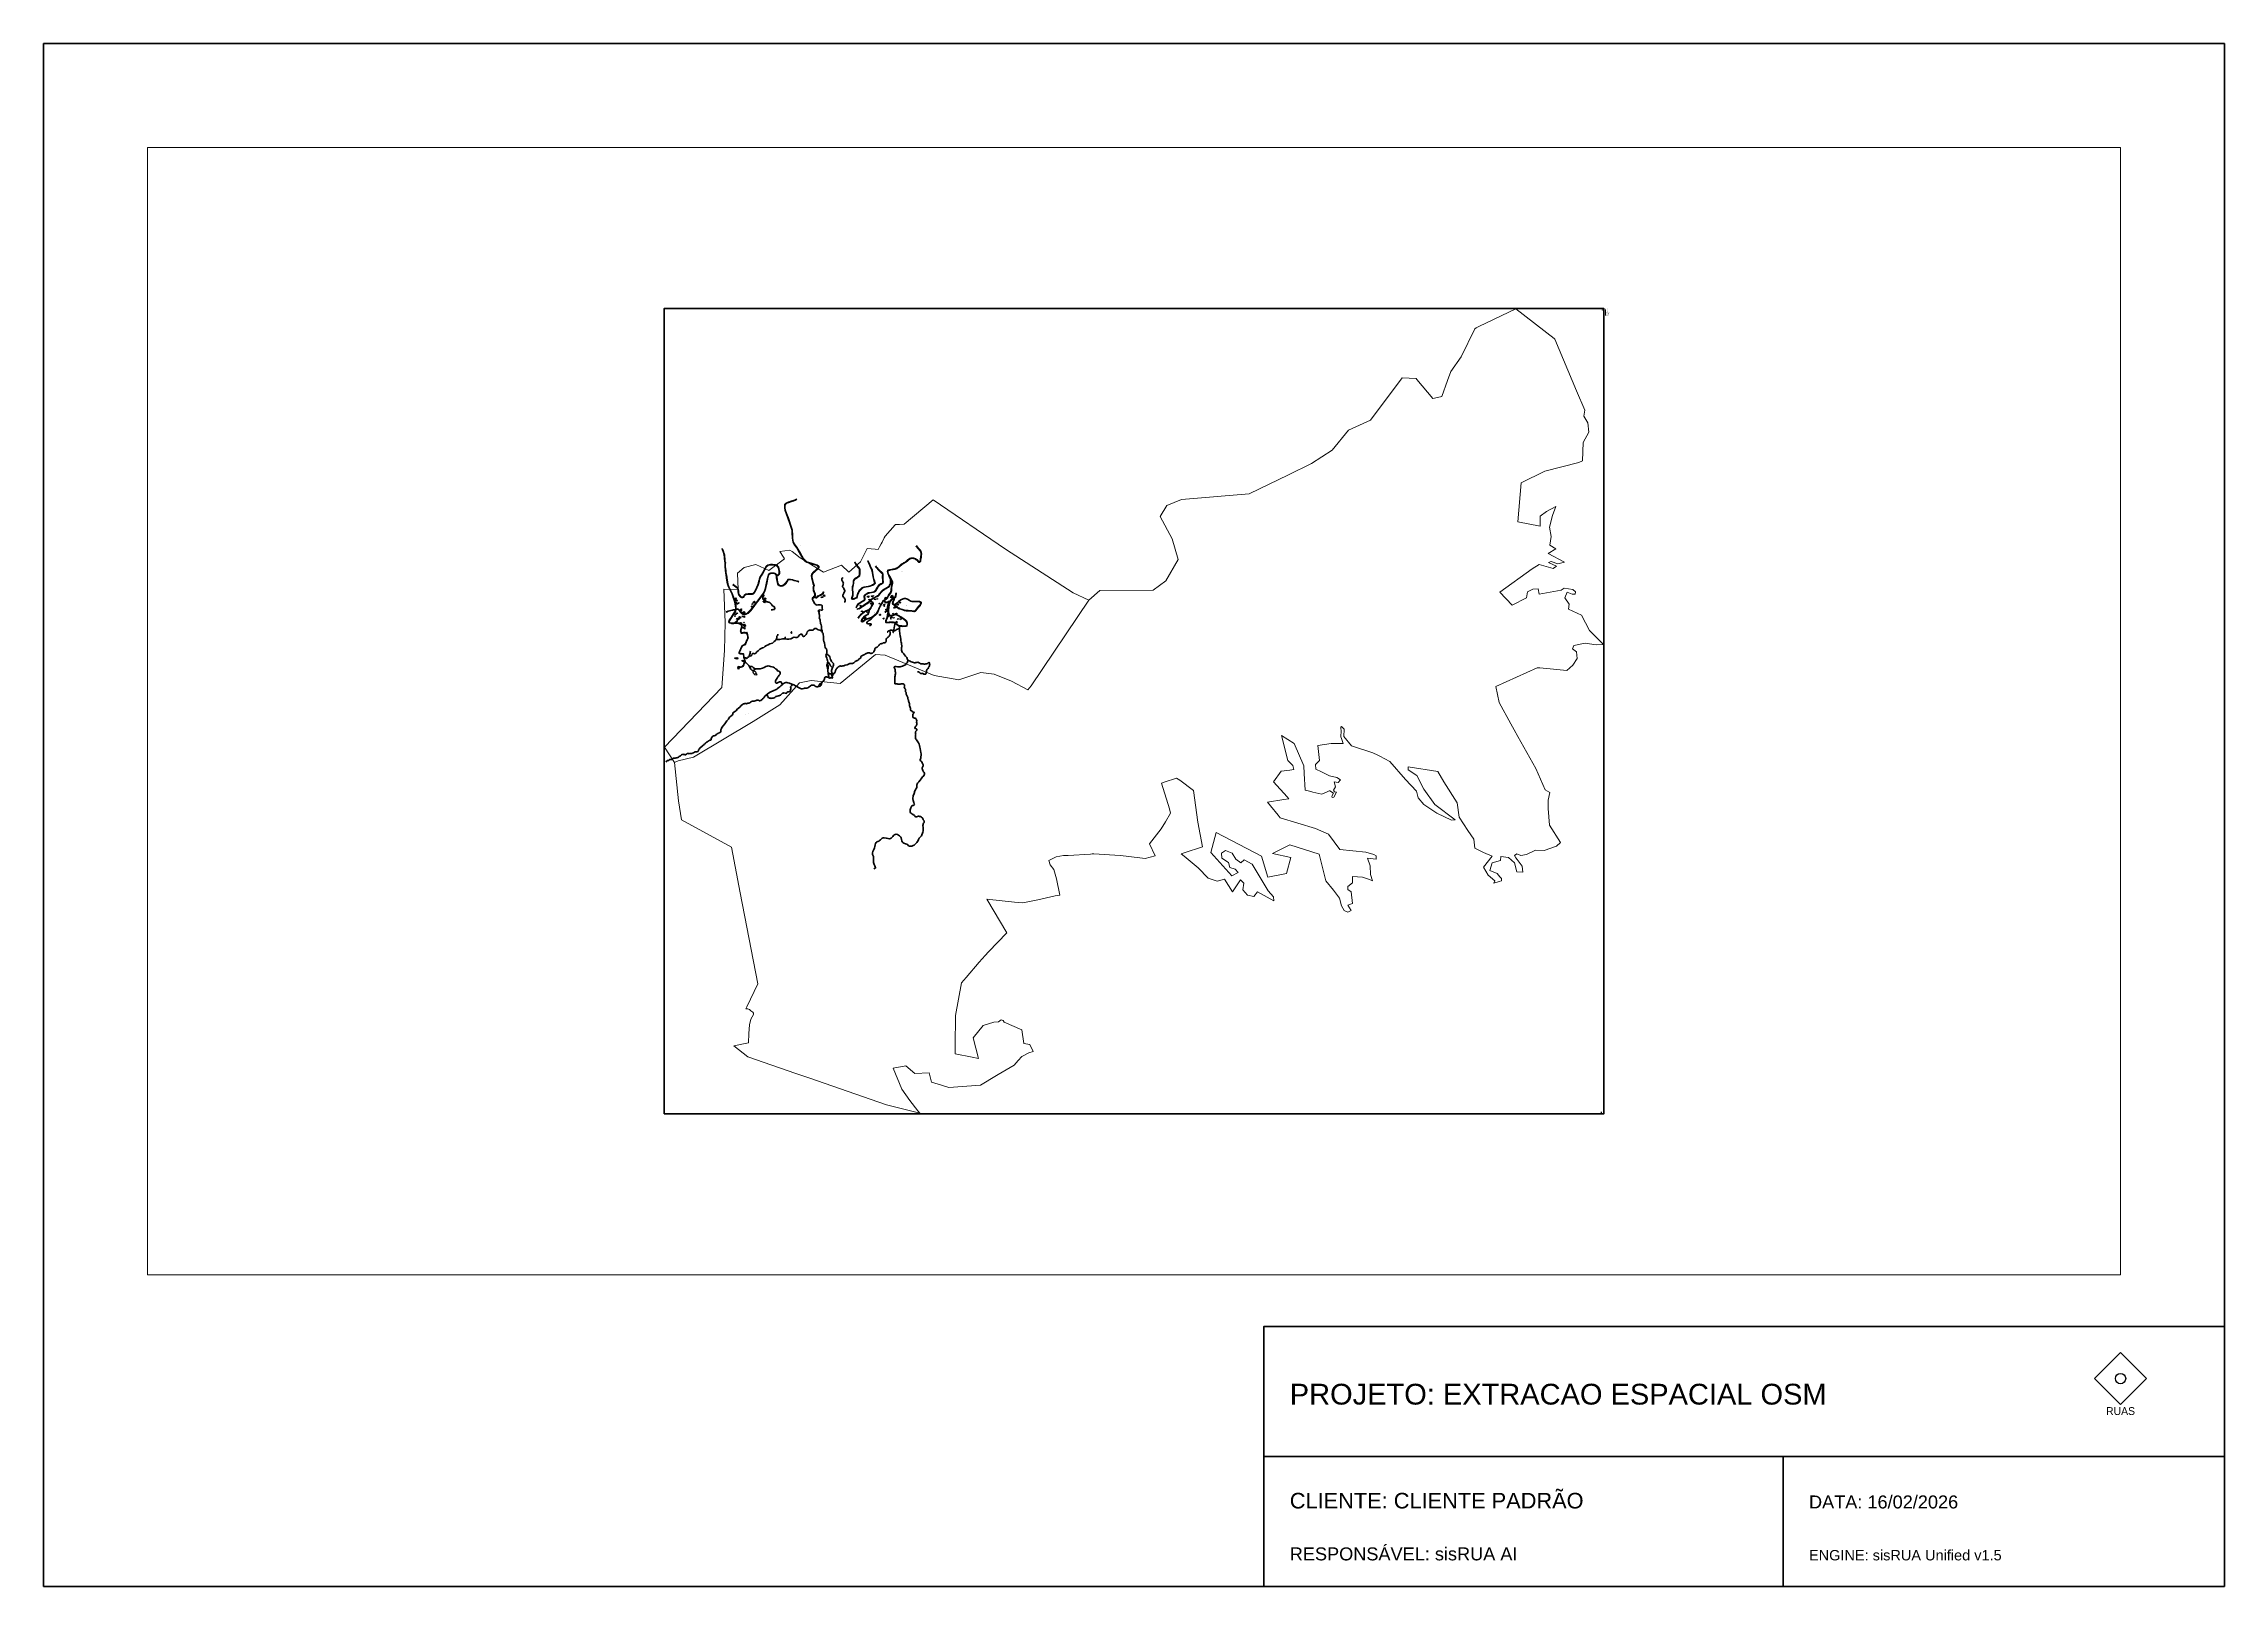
# Paper-space layout 'Layout1' of a CAD drawing. Header units: metres, sheet in millimetres. Extents: x 0 to 420, y 0 to 297.
# The model-space entities are those that its viewports show. They can reach past a viewport. Long polylines and large blocks are cut down to what shows.
import ezdxf
from ezdxf.enums import TextEntityAlignment as Align

# ---------------------------------------------------------------- set-up
doc = ezdxf.new("R2010")
doc.units = ezdxf.units.M
for name, color, linetype, lineweight in [('ANNOT_AREA', 2, 'Continuous', 13), ('ANNOT_LENGTH', 2, 'Continuous', 13), ('EDIFICACAO', 7, 'Continuous', 30), ('INFRA_POWER_HV', 1, 'Continuous', 35), ('INFRA_POWER_LV', 30, 'Continuous', 20), ('INFRA_TELECOM', 94, 'Continuous', 15), ('MOBILIARIO_URBANO', 40, 'Continuous', 15), ('QUADRO', 7, 'Continuous', 50), ('TEXTO', 7, 'Continuous', 15), ('TOPOGRAFIA_CURVAS', 252, 'Continuous', 9), ('VEGETACAO', 3, 'Continuous', 13), ('VIAS', 4, 'Continuous', 35), ('VIAS_MEIO_FIO', 8, 'Continuous', 13)]:
    doc.layers.add(name, color=color, linetype=linetype, lineweight=lineweight)
doc.styles.add('PRO_STYLE', font='arial.ttf')

# ---------------------------------------------------------------- blocks, each defined once
blk = doc.blocks.new('LOGO')
at = {"color": 7}
blk.add_lwpolyline([(0, 5), (5, 0), (0, -5), (-5, 0)], close=True, dxfattribs=at)
at = {"color": 2}
blk.add_circle((0, 0), 1, dxfattribs=at)
at = {"color": 7}
blk.add_text('RUAS', height=1.5, dxfattribs=at).set_placement((0, -7), align=Align.CENTER)
blk = doc.blocks.new('NORTE')
at = {"color": 7}
blk.add_lwpolyline([(0, 0), (-1, -3), (0, 1), (1, -3)], close=True, dxfattribs=at)
blk.add_text('N', height=1.5, dxfattribs=at).set_placement((0, 1.5), align=Align.CENTER)
blk = doc.blocks.new('ESCALA')
blk.add_line((5, 0), (5, 1))
blk.add_lwpolyline([(0, 0), (10, 0), (10, 1), (0, 1)], close=True)
for s, p in [('0', (0, -1.5)), ('5m', (5, -1.5)), ('10m', (10, -1.5))]:
    blk.add_text(s, height=1).set_placement(p, align=Align.CENTER)

msp = doc.modelspace()

# ---------------------------------------------------------------- hatches: boundary and pattern name
at = {"layer": 'EDIFICACAO_HATCH'}
h = msp.add_hatch(dxfattribs=at)
h.set_pattern_fill('ANSI31', scale=0.5, angle=45)
h.paths.add_polyline_path([(392976, 7469483), (392981, 7469484), (392982, 7469480), (392977, 7469479), (392976, 7469483)])
h = msp.add_hatch(dxfattribs=at)
h.set_pattern_fill('ANSI31', scale=0.5, angle=45)
h.paths.add_polyline_path([(392979, 7469490), (392986, 7469496), (392994, 7469488), (392987, 7469481), (392979, 7469490)])
h = msp.add_hatch(dxfattribs=at)
h.set_pattern_fill('ANSI31', scale=0.5, angle=45)
h.paths.add_polyline_path([(392992, 7469475), (393007, 7469464), (392999, 7469453), (392984, 7469464), (392992, 7469475)])
h = msp.add_hatch(dxfattribs=at)
h.set_pattern_fill('ANSI31', scale=0.5, angle=45)
h.paths.add_polyline_path([(393007, 7469433), (393013, 7469423), (393000, 7469416), (392994, 7469427), (393007, 7469433)])
h = msp.add_hatch(dxfattribs=at)
h.set_pattern_fill('ANSI31', scale=0.5, angle=45)
h.paths.add_polyline_path([(393022, 7469438), (393026, 7469433), (393019, 7469427), (393015, 7469432), (393022, 7469438)])
h = msp.add_hatch(dxfattribs=at)
h.set_pattern_fill('ANSI31', scale=0.5, angle=45)
h.paths.add_polyline_path([(393045, 7469358), (393054, 7469364), (393057, 7469358), (393049, 7469353), (393045, 7469358)])
h = msp.add_hatch(dxfattribs=at)
h.set_pattern_fill('ANSI31', scale=0.5, angle=45)
h.paths.add_polyline_path([(393047, 7469344), (393053, 7469350), (393059, 7469345), (393052, 7469339), (393047, 7469344)])
h = msp.add_hatch(dxfattribs=at)
h.set_pattern_fill('ANSI31', scale=0.5, angle=45)
h.paths.add_polyline_path([(393173, 7469390), (393181, 7469397), (393188, 7469389), (393181, 7469382), (393173, 7469390)])
h = msp.add_hatch(dxfattribs=at)
h.set_pattern_fill('ANSI31', scale=0.5, angle=45)
h.paths.add_polyline_path([(393180, 7469419), (393188, 7469425), (393192, 7469420), (393184, 7469414), (393180, 7469419)])
h = msp.add_hatch(dxfattribs=at)
h.set_pattern_fill('ANSI31', scale=0.5, angle=45)
h.paths.add_polyline_path([(393195, 7469441), (393211, 7469454), (393219, 7469445), (393204, 7469431), (393195, 7469441)])
h = msp.add_hatch(dxfattribs=at)
h.set_pattern_fill('ANSI31', scale=0.5, angle=45)
h.paths.add_polyline_path([(393317, 7469449), (393329, 7469463), (393338, 7469456), (393326, 7469442), (393317, 7469449)])
h = msp.add_hatch(dxfattribs=at)
h.set_pattern_fill('ANSI31', scale=0.5, angle=45)
h.paths.add_polyline_path([(393326, 7469440), (393339, 7469455), (393345, 7469450), (393332, 7469435), (393326, 7469440)])
h = msp.add_hatch(dxfattribs=at)
h.set_pattern_fill('ANSI31', scale=0.5, angle=45)
h.paths.add_polyline_path([(393333, 7469483), (393341, 7469494), (393350, 7469487), (393343, 7469476), (393333, 7469483)])
h = msp.add_hatch(dxfattribs=at)
h.set_pattern_fill('ANSI31', scale=0.5, angle=45)
h.paths.add_polyline_path([(393927, 7469494), (393929, 7469494), (393930, 7469495), (393930, 7469497), (393929, 7469499), (393928, 7469499), (393926, 7469500), (393925, 7469499), (393924, 7469498), (393924, 7469496), (393924, 7469495), (393926, 7469494), (393927, 7469494)])
h = msp.add_hatch(dxfattribs=at)
h.set_pattern_fill('ANSI31', scale=0.5, angle=45)
h.paths.add_polyline_path([(394017, 7469504), (394030, 7469510), (394034, 7469500), (394021, 7469495), (394017, 7469504)])
h = msp.add_hatch(dxfattribs=at)
h.set_pattern_fill('ANSI31', scale=0.5, angle=45)
h.paths.add_polyline_path([(394043, 7469527), (394054, 7469530), (394058, 7469515), (394047, 7469512), (394043, 7469527)])
h = msp.add_hatch(dxfattribs=at)
h.set_pattern_fill('ANSI31', scale=0.5, angle=45)
h.paths.add_polyline_path([(394450, 7469359), (394455, 7469367), (394462, 7469363), (394457, 7469355), (394450, 7469359)])
h = msp.add_hatch(dxfattribs=at)
h.set_pattern_fill('ANSI31', scale=0.5, angle=45)
h.paths.add_polyline_path([(394483, 7469400), (394492, 7469406), (394496, 7469399), (394487, 7469393), (394483, 7469400)])
h = msp.add_hatch(dxfattribs=at)
h.set_pattern_fill('ANSI31', scale=0.5, angle=45)
h.paths.add_polyline_path([(394572, 7469515), (394588, 7469519), (394591, 7469508), (394574, 7469505), (394572, 7469515)])
h = msp.add_hatch(dxfattribs=at)
h.set_pattern_fill('ANSI31', scale=0.5, angle=45)
h.paths.add_polyline_path([(394580, 7469501), (394584, 7469505), (394587, 7469501), (394583, 7469498), (394580, 7469501)])
h = msp.add_hatch(dxfattribs=at)
h.set_pattern_fill('ANSI31', scale=0.5, angle=45)
h.paths.add_polyline_path([(394589, 7469474), (394596, 7469478), (394601, 7469469), (394593, 7469466), (394589, 7469474)])
h = msp.add_hatch(dxfattribs=at)
h.set_pattern_fill('ANSI31', scale=0.5, angle=45)
h.paths.add_polyline_path([(394618, 7469433), (394622, 7469428), (394618, 7469424), (394620, 7469421), (394617, 7469418), (394610, 7469425), (394618, 7469433)])
h = msp.add_hatch(dxfattribs=at)
h.set_pattern_fill('ANSI31', scale=0.5, angle=45)
h.paths.add_polyline_path([(394634, 7469516), (394636, 7469508), (394626, 7469506), (394623, 7469519), (394631, 7469521), (394631, 7469521), (394646, 7469524), (394647, 7469518), (394634, 7469516)])
h = msp.add_hatch(dxfattribs=at)
h.set_pattern_fill('ANSI31', scale=0.5, angle=45)
h.paths.add_polyline_path([(394657, 7469480), (394666, 7469484), (394669, 7469476), (394661, 7469472), (394657, 7469480)])
h = msp.add_hatch(dxfattribs=at)
h.set_pattern_fill('ANSI31', scale=0.5, angle=45)
h.paths.add_polyline_path([(394685, 7469484), (394693, 7469487), (394695, 7469481), (394687, 7469478), (394685, 7469484)])
h = msp.add_hatch(dxfattribs=at)
h.set_pattern_fill('ANSI31', scale=0.5, angle=45)
h.paths.add_polyline_path([(394712, 7469425), (394716, 7469429), (394724, 7469422), (394720, 7469418), (394712, 7469425)])
h = msp.add_hatch(dxfattribs=at)
h.set_pattern_fill('ANSI31', scale=0.5, angle=45)
h.paths.add_polyline_path([(394774, 7469421), (394782, 7469417), (394773, 7469401), (394765, 7469405), (394774, 7469421)])
h = msp.add_hatch(dxfattribs=at)
h.set_pattern_fill('ANSI31', scale=0.5, angle=45)
h.paths.add_polyline_path([(394772, 7469394), (394777, 7469398), (394780, 7469394), (394776, 7469390), (394772, 7469394)])
h = msp.add_hatch(dxfattribs=at)
h.set_pattern_fill('ANSI31', scale=0.5, angle=45)
h.paths.add_polyline_path([(394795, 7469502), (394801, 7469497), (394786, 7469484), (394781, 7469489), (394795, 7469502)])
h = msp.add_hatch(dxfattribs=at)
h.set_pattern_fill('ANSI31', scale=0.5, angle=45)
h.paths.add_polyline_path([(394794, 7469360), (394805, 7469359), (394804, 7469351), (394793, 7469352), (394794, 7469360)])
h = msp.add_hatch(dxfattribs=at)
h.set_pattern_fill('ANSI31', scale=0.5, angle=45)
h.paths.add_polyline_path([(394852, 7469501), (394867, 7469526), (394884, 7469516), (394879, 7469509), (394882, 7469508), (394875, 7469495), (394872, 7469497), (394869, 7469491), (394852, 7469501)])
h = msp.add_hatch(dxfattribs=at)
h.set_pattern_fill('ANSI31', scale=0.5, angle=45)
h.paths.add_polyline_path([(394897, 7469385), (394911, 7469391), (394913, 7469385), (394910, 7469384), (394912, 7469379), (394917, 7469381), (394919, 7469376), (394902, 7469369), (394901, 7469374), (394893, 7469370), (394890, 7469376), (394899, 7469380), (394897, 7469385)])
h = msp.add_hatch(dxfattribs=at)
h.set_pattern_fill('ANSI31', scale=0.5, angle=45)
h.paths.add_polyline_path([(394927, 7469418), (394936, 7469426), (394948, 7469412), (394939, 7469405), (394927, 7469418)])
h = msp.add_hatch(dxfattribs=at)
h.set_pattern_fill('ANSI31', scale=0.5, angle=45)
h.paths.add_polyline_path([(394973, 7469438), (394968, 7469429), (394956, 7469436), (394961, 7469445), (394973, 7469438)])
h = msp.add_hatch(dxfattribs=at)
h.set_pattern_fill('ANSI31', scale=0.5, angle=45)
h.paths.add_polyline_path([(392973, 7469273), (392979, 7469283), (392983, 7469280), (392977, 7469270), (392973, 7469273)])
h = msp.add_hatch(dxfattribs=at)
h.set_pattern_fill('ANSI31', scale=0.5, angle=45)
h.paths.add_polyline_path([(392981, 7469295), (392985, 7469304), (392993, 7469299), (392989, 7469290), (392981, 7469295)])
h = msp.add_hatch(dxfattribs=at)
h.set_pattern_fill('ANSI31', scale=0.5, angle=45)
h.paths.add_polyline_path([(392998, 7469316), (393008, 7469309), (393004, 7469302), (392993, 7469308), (392998, 7469316)])
h = msp.add_hatch(dxfattribs=at)
h.set_pattern_fill('ANSI31', scale=0.5, angle=45)
h.paths.add_polyline_path([(393004, 7469245), (393005, 7469250), (393019, 7469248), (393020, 7469253), (393031, 7469251), (393028, 7469237), (393022, 7469238), (393021, 7469232), (393015, 7469233), (393015, 7469235), (393007, 7469237), (393007, 7469241), (393005, 7469241), (393005, 7469237), (392997, 7469239), (392998, 7469246), (393004, 7469245)])
h = msp.add_hatch(dxfattribs=at)
h.set_pattern_fill('ANSI31', scale=0.5, angle=45)
h.paths.add_polyline_path([(393031, 7469271), (393047, 7469261), (393041, 7469252), (393025, 7469262), (393031, 7469271)])
h = msp.add_hatch(dxfattribs=at)
h.set_pattern_fill('ANSI31', scale=0.5, angle=45)
h.paths.add_polyline_path([(393038, 7469198), (393042, 7469196), (393040, 7469191), (393036, 7469193), (393038, 7469198)])
h = msp.add_hatch(dxfattribs=at)
h.set_pattern_fill('ANSI31', scale=0.5, angle=45)
h.paths.add_polyline_path([(393052, 7469187), (393050, 7469184), (393042, 7469188), (393044, 7469192), (393042, 7469193), (393045, 7469199), (393056, 7469193), (393053, 7469187), (393052, 7469187)])
h = msp.add_hatch(dxfattribs=at)
h.set_pattern_fill('ANSI31', scale=0.5, angle=45)
h.paths.add_polyline_path([(393056, 7469185), (393060, 7469183), (393055, 7469177), (393052, 7469180), (393056, 7469185)])
h = msp.add_hatch(dxfattribs=at)
h.set_pattern_fill('ANSI31', scale=0.5, angle=45)
h.paths.add_polyline_path([(393066, 7469266), (393067, 7469278), (393092, 7469276), (393090, 7469260), (393083, 7469261), (393084, 7469267), (393074, 7469268), (393073, 7469265), (393066, 7469266)])
h = msp.add_hatch(dxfattribs=at)
h.set_pattern_fill('ANSI31', scale=0.5, angle=45)
h.paths.add_polyline_path([(393083, 7469132), (393082, 7469129), (393073, 7469132), (393074, 7469135), (393072, 7469136), (393074, 7469145), (393086, 7469142), (393085, 7469138), (393088, 7469137), (393086, 7469131), (393083, 7469132)])
h = msp.add_hatch(dxfattribs=at)
h.set_pattern_fill('ANSI31', scale=0.5, angle=45)
h.paths.add_polyline_path([(393084, 7469317), (393077, 7469320), (393083, 7469331), (393090, 7469328), (393097, 7469324), (393090, 7469310), (393083, 7469314), (393084, 7469317)])
h = msp.add_hatch(dxfattribs=at)
h.set_pattern_fill('ANSI31', scale=0.5, angle=45)
h.paths.add_polyline_path([(393084, 7469202), (393088, 7469201), (393087, 7469198), (393083, 7469199), (393084, 7469202)])
h = msp.add_hatch(dxfattribs=at)
h.set_pattern_fill('ANSI31', scale=0.5, angle=45)
h.paths.add_polyline_path([(393095, 7469121), (393097, 7469121), (393099, 7469123), (393100, 7469124), (393100, 7469126), (393099, 7469128), (393097, 7469129), (393096, 7469129), (393094, 7469129), (393093, 7469128), (393092, 7469126), (393092, 7469124), (393092, 7469123), (393094, 7469122), (393095, 7469121)])
h = msp.add_hatch(dxfattribs=at)
h.set_pattern_fill('ANSI31', scale=0.5, angle=45)
h.paths.add_polyline_path([(393094, 7469180), (393098, 7469178), (393097, 7469175), (393093, 7469177), (393094, 7469180)])
h = msp.add_hatch(dxfattribs=at)
h.set_pattern_fill('ANSI31', scale=0.5, angle=45)
h.paths.add_polyline_path([(393098, 7469162), (393106, 7469158), (393101, 7469150), (393093, 7469153), (393098, 7469162)])
h = msp.add_hatch(dxfattribs=at)
h.set_pattern_fill('ANSI31', scale=0.5, angle=45)
h.paths.add_polyline_path([(393098, 7469170), (393101, 7469168), (393099, 7469164), (393096, 7469166), (393098, 7469170)])
h = msp.add_hatch(dxfattribs=at)
h.set_pattern_fill('ANSI31', scale=0.5, angle=45)
h.paths.add_polyline_path([(393097, 7469133), (393101, 7469134), (393103, 7469129), (393099, 7469128), (393097, 7469133)])
h = msp.add_hatch(dxfattribs=at)
h.set_pattern_fill('ANSI31', scale=0.5, angle=45)
h.paths.add_polyline_path([(393110, 7469077), (393120, 7469082), (393123, 7469078), (393112, 7469073), (393110, 7469077)])
h = msp.add_hatch(dxfattribs=at)
h.set_pattern_fill('ANSI31', scale=0.5, angle=45)
h.paths.add_polyline_path([(394499, 7469333), (394509, 7469340), (394513, 7469333), (394503, 7469326), (394499, 7469333)])
h = msp.add_hatch(dxfattribs=at)
h.set_pattern_fill('ANSI31', scale=0.5, angle=45)
h.paths.add_polyline_path([(394544, 7469249), (394536, 7469241), (394530, 7469247), (394540, 7469257), (394549, 7469262), (394554, 7469252), (394544, 7469247), (394544, 7469249)])
h = msp.add_hatch(dxfattribs=at)
h.set_pattern_fill('ANSI31', scale=0.5, angle=45)
h.paths.add_polyline_path([(394564, 7469328), (394573, 7469331), (394576, 7469322), (394567, 7469320), (394564, 7469328)])
h = msp.add_hatch(dxfattribs=at)
h.set_pattern_fill('ANSI31', scale=0.5, angle=45)
h.paths.add_polyline_path([(394722, 7469296), (394716, 7469289), (394724, 7469281), (394734, 7469292), (394728, 7469298), (394724, 7469293), (394722, 7469296)])
h = msp.add_hatch(dxfattribs=at)
h.set_pattern_fill('ANSI31', scale=0.5, angle=45)
h.paths.add_polyline_path([(394772, 7469252), (394762, 7469247), (394766, 7469240), (394775, 7469245), (394772, 7469252)])
h = msp.add_hatch(dxfattribs=at)
h.set_pattern_fill('ANSI31', scale=0.5, angle=45)
h.paths.add_polyline_path([(394789, 7469336), (394787, 7469323), (394796, 7469321), (394799, 7469335), (394789, 7469336)])
h = msp.add_hatch(dxfattribs=at)
h.set_pattern_fill('ANSI31', scale=0.5, angle=45)
h.paths.add_polyline_path([(394820, 7469274), (394821, 7469282), (394826, 7469281), (394826, 7469277), (394829, 7469279), (394831, 7469274), (394821, 7469267), (394818, 7469273), (394820, 7469274)])
h = msp.add_hatch(dxfattribs=at)
h.set_pattern_fill('ANSI31', scale=0.5, angle=45)
h.paths.add_polyline_path([(394851, 7469258), (394868, 7469268), (394872, 7469262), (394855, 7469251), (394851, 7469258)])
h = msp.add_hatch(dxfattribs=at)
h.set_pattern_fill('ANSI31', scale=0.5, angle=45)
h.paths.add_polyline_path([(394851, 7469244), (394856, 7469247), (394860, 7469242), (394856, 7469238), (394851, 7469244)])
h = msp.add_hatch(dxfattribs=at)
h.set_pattern_fill('ANSI31', scale=0.5, angle=45)
h.paths.add_polyline_path([(394884, 7469299), (394880, 7469297), (394877, 7469303), (394880, 7469304), (394879, 7469306), (394885, 7469309), (394890, 7469299), (394885, 7469297), (394884, 7469299)])
h = msp.add_hatch(dxfattribs=at)
h.set_pattern_fill('ANSI31', scale=0.5, angle=45)
h.paths.add_polyline_path([(394884, 7469078), (394886, 7469078), (394887, 7469079), (394888, 7469081), (394888, 7469083), (394887, 7469084), (394885, 7469085), (394883, 7469086), (394882, 7469085), (394880, 7469084), (394880, 7469082), (394880, 7469080), (394881, 7469079), (394882, 7469078), (394884, 7469078)])
h = msp.add_hatch(dxfattribs=at)
h.set_pattern_fill('ANSI31', scale=0.5, angle=45)
h.paths.add_polyline_path([(394881, 7469256), (394894, 7469259), (394895, 7469253), (394883, 7469250), (394881, 7469256)])
h = msp.add_hatch(dxfattribs=at)
h.set_pattern_fill('ANSI31', scale=0.5, angle=45)
h.paths.add_polyline_path([(394921, 7469305), (394919, 7469301), (394912, 7469304), (394914, 7469310), (394921, 7469308), (394921, 7469311), (394925, 7469311), (394925, 7469303), (394921, 7469303), (394921, 7469305)])
h = msp.add_hatch(dxfattribs=at)
h.set_pattern_fill('ANSI31', scale=0.5, angle=45)
h.paths.add_polyline_path([(394923, 7469214), (394932, 7469208), (394923, 7469194), (394914, 7469199), (394923, 7469214)])
h = msp.add_hatch(dxfattribs=at)
h.set_pattern_fill('ANSI31', scale=0.5, angle=45)
h.paths.add_polyline_path([(394940, 7469247), (394946, 7469242), (394942, 7469236), (394936, 7469240), (394940, 7469247)])
h = msp.add_hatch(dxfattribs=at)
h.set_pattern_fill('ANSI31', scale=0.5, angle=45)
h.paths.add_polyline_path([(394970, 7469246), (394979, 7469241), (394974, 7469232), (394965, 7469236), (394970, 7469246)])
h = msp.add_hatch(dxfattribs=at)
h.set_pattern_fill('ANSI31', scale=0.5, angle=45)
h.paths.add_polyline_path([(392990, 7468763), (392980, 7468760), (392976, 7468772), (392995, 7468778), (392997, 7468772), (393006, 7468775), (393010, 7468762), (392998, 7468758), (392997, 7468760), (392991, 7468758), (392990, 7468763)])
h = msp.add_hatch(dxfattribs=at)
h.set_pattern_fill('ANSI31', scale=0.5, angle=45)
h.paths.add_polyline_path([(393020, 7468672), (393032, 7468670), (393024, 7468637), (393013, 7468640), (393016, 7468649), (393014, 7468650), (393015, 7468654), (393011, 7468655), (393013, 7468663), (393018, 7468662), (393020, 7468672)])
h = msp.add_hatch(dxfattribs=at)
h.set_pattern_fill('ANSI31', scale=0.5, angle=45)
h.paths.add_polyline_path([(393043, 7468668), (393054, 7468664), (393050, 7468655), (393040, 7468658), (393043, 7468668)])
h = msp.add_hatch(dxfattribs=at)
h.set_pattern_fill('ANSI31', scale=0.5, angle=45)
h.paths.add_polyline_path([(393061, 7468741), (393070, 7468746), (393076, 7468736), (393067, 7468731), (393061, 7468741)])
h = msp.add_hatch(dxfattribs=at)
h.set_pattern_fill('ANSI31', scale=0.5, angle=45)
h.paths.add_polyline_path([(393080, 7468735), (393089, 7468733), (393087, 7468723), (393077, 7468725), (393080, 7468735)])

# ---------------------------------------------------------------- linework, layer by layer
for points in [[(393656, 7469086), (393653, 7469083), (393650, 7469079), (393650, 7469074), (393653, 7469072), (393655, 7469069), (393656, 7469067), (393660, 7469069), (393662, 7469074), (393663, 7469079), (393662, 7469085), (393659, 7469086), (393656, 7469086)], [(393204, 7468618), (393220, 7468609), (393230, 7468599), (393226, 7468593), (393239, 7468568), (393227, 7468566), (393218, 7468568), (393217, 7468573), (393204, 7468580), (393197, 7468600), (393198, 7468611), (393204, 7468618)]]:
    msp.add_lwpolyline(points, close=True)
at = {"layer": 'EDIFICACAO', "color": 5}
msp.add_line((403457, 7472963), (403467, 7472963), dxfattribs=at)
at = {"layer": 'EDIFICACAO'}
for points in [[(392976, 7469483), (392981, 7469484), (392982, 7469480), (392977, 7469479), (392976, 7469483)], [(392979, 7469490), (392986, 7469496), (392994, 7469488), (392987, 7469481), (392979, 7469490)], [(392992, 7469475), (393007, 7469464), (392999, 7469453), (392984, 7469464), (392992, 7469475)], [(393007, 7469433), (393013, 7469423), (393000, 7469416), (392994, 7469427), (393007, 7469433)], [(393022, 7469438), (393026, 7469433), (393019, 7469427), (393015, 7469432), (393022, 7469438)], [(393045, 7469358), (393054, 7469364), (393057, 7469358), (393049, 7469353), (393045, 7469358)], [(393047, 7469344), (393053, 7469350), (393059, 7469345), (393052, 7469339), (393047, 7469344)], [(393173, 7469390), (393181, 7469397), (393188, 7469389), (393181, 7469382), (393173, 7469390)], [(393180, 7469419), (393188, 7469425), (393192, 7469420), (393184, 7469414), (393180, 7469419)], [(393195, 7469441), (393211, 7469454), (393219, 7469445), (393204, 7469431), (393195, 7469441)], [(393317, 7469449), (393329, 7469463), (393338, 7469456), (393326, 7469442), (393317, 7469449)], [(393326, 7469440), (393339, 7469455), (393345, 7469450), (393332, 7469435), (393326, 7469440)], [(393333, 7469483), (393341, 7469494), (393350, 7469487), (393343, 7469476), (393333, 7469483)], [(393927, 7469494), (393929, 7469494), (393930, 7469495), (393930, 7469497), (393929, 7469499), (393928, 7469499), (393926, 7469500), (393925, 7469499), (393924, 7469498), (393924, 7469496), (393924, 7469495), (393926, 7469494), (393927, 7469494)], [(394017, 7469504), (394030, 7469510), (394034, 7469500), (394021, 7469495), (394017, 7469504)], [(394043, 7469527), (394054, 7469530), (394058, 7469515), (394047, 7469512), (394043, 7469527)], [(394450, 7469359), (394455, 7469367), (394462, 7469363), (394457, 7469355), (394450, 7469359)], [(394483, 7469400), (394492, 7469406), (394496, 7469399), (394487, 7469393), (394483, 7469400)], [(394572, 7469515), (394588, 7469519), (394591, 7469508), (394574, 7469505), (394572, 7469515)], [(394580, 7469501), (394584, 7469505), (394587, 7469501), (394583, 7469498), (394580, 7469501)], [(394589, 7469474), (394596, 7469478), (394601, 7469469), (394593, 7469466), (394589, 7469474)], [(394618, 7469433), (394622, 7469428), (394618, 7469424), (394620, 7469421), (394617, 7469418), (394610, 7469425), (394618, 7469433)], [(394634, 7469516), (394636, 7469508), (394626, 7469506), (394623, 7469519), (394631, 7469521), (394631, 7469521), (394646, 7469524), (394647, 7469518), (394634, 7469516)], [(394657, 7469480), (394666, 7469484), (394669, 7469476), (394661, 7469472), (394657, 7469480)], [(394685, 7469484), (394693, 7469487), (394695, 7469481), (394687, 7469478), (394685, 7469484)], [(394712, 7469425), (394716, 7469429), (394724, 7469422), (394720, 7469418), (394712, 7469425)], [(394774, 7469421), (394782, 7469417), (394773, 7469401), (394765, 7469405), (394774, 7469421)], [(394772, 7469394), (394777, 7469398), (394780, 7469394), (394776, 7469390), (394772, 7469394)], [(394795, 7469502), (394801, 7469497), (394786, 7469484), (394781, 7469489), (394795, 7469502)], [(394794, 7469360), (394805, 7469359), (394804, 7469351), (394793, 7469352), (394794, 7469360)], [(394852, 7469501), (394867, 7469526), (394884, 7469516), (394879, 7469509), (394882, 7469508), (394875, 7469495), (394872, 7469497), (394869, 7469491), (394852, 7469501)], [(394897, 7469385), (394911, 7469391), (394913, 7469385), (394910, 7469384), (394912, 7469379), (394917, 7469381), (394919, 7469376), (394902, 7469369), (394901, 7469374), (394893, 7469370), (394890, 7469376), (394899, 7469380), (394897, 7469385)], [(394927, 7469418), (394936, 7469426), (394948, 7469412), (394939, 7469405), (394927, 7469418)], [(394973, 7469438), (394968, 7469429), (394956, 7469436), (394961, 7469445), (394973, 7469438)], [(392973, 7469273), (392979, 7469283), (392983, 7469280), (392977, 7469270), (392973, 7469273)], [(392981, 7469295), (392985, 7469304), (392993, 7469299), (392989, 7469290), (392981, 7469295)], [(392998, 7469316), (393008, 7469309), (393004, 7469302), (392993, 7469308), (392998, 7469316)], [(393004, 7469245), (393005, 7469250), (393019, 7469248), (393020, 7469253), (393031, 7469251), (393028, 7469237), (393022, 7469238), (393021, 7469232), (393015, 7469233), (393015, 7469235), (393007, 7469237), (393007, 7469241), (393005, 7469241), (393005, 7469237), (392997, 7469239), (392998, 7469246), (393004, 7469245)], [(393031, 7469271), (393047, 7469261), (393041, 7469252), (393025, 7469262), (393031, 7469271)], [(393038, 7469198), (393042, 7469196), (393040, 7469191), (393036, 7469193), (393038, 7469198)], [(393052, 7469187), (393050, 7469184), (393042, 7469188), (393044, 7469192), (393042, 7469193), (393045, 7469199), (393056, 7469193), (393053, 7469187), (393052, 7469187)], [(393056, 7469185), (393060, 7469183), (393055, 7469177), (393052, 7469180), (393056, 7469185)], [(393066, 7469266), (393067, 7469278), (393092, 7469276), (393090, 7469260), (393083, 7469261), (393084, 7469267), (393074, 7469268), (393073, 7469265), (393066, 7469266)], [(393083, 7469132), (393082, 7469129), (393073, 7469132), (393074, 7469135), (393072, 7469136), (393074, 7469145), (393086, 7469142), (393085, 7469138), (393088, 7469137), (393086, 7469131), (393083, 7469132)], [(393084, 7469317), (393077, 7469320), (393083, 7469331), (393090, 7469328), (393097, 7469324), (393090, 7469310), (393083, 7469314), (393084, 7469317)], [(393084, 7469202), (393088, 7469201), (393087, 7469198), (393083, 7469199), (393084, 7469202)], [(393095, 7469121), (393097, 7469121), (393099, 7469123), (393100, 7469124), (393100, 7469126), (393099, 7469128), (393097, 7469129), (393096, 7469129), (393094, 7469129), (393093, 7469128), (393092, 7469126), (393092, 7469124), (393092, 7469123), (393094, 7469122), (393095, 7469121)], [(393094, 7469180), (393098, 7469178), (393097, 7469175), (393093, 7469177), (393094, 7469180)], [(393098, 7469162), (393106, 7469158), (393101, 7469150), (393093, 7469153), (393098, 7469162)], [(393098, 7469170), (393101, 7469168), (393099, 7469164), (393096, 7469166), (393098, 7469170)], [(393097, 7469133), (393101, 7469134), (393103, 7469129), (393099, 7469128), (393097, 7469133)], [(393110, 7469077), (393120, 7469082), (393123, 7469078), (393112, 7469073), (393110, 7469077)], [(394499, 7469333), (394509, 7469340), (394513, 7469333), (394503, 7469326), (394499, 7469333)], [(394544, 7469249), (394536, 7469241), (394530, 7469247), (394540, 7469257), (394549, 7469262), (394554, 7469252), (394544, 7469247), (394544, 7469249)], [(394564, 7469328), (394573, 7469331), (394576, 7469322), (394567, 7469320), (394564, 7469328)], [(394722, 7469296), (394716, 7469289), (394724, 7469281), (394734, 7469292), (394728, 7469298), (394724, 7469293), (394722, 7469296)], [(394772, 7469252), (394762, 7469247), (394766, 7469240), (394775, 7469245), (394772, 7469252)], [(394789, 7469336), (394787, 7469323), (394796, 7469321), (394799, 7469335), (394789, 7469336)], [(394820, 7469274), (394821, 7469282), (394826, 7469281), (394826, 7469277), (394829, 7469279), (394831, 7469274), (394821, 7469267), (394818, 7469273), (394820, 7469274)], [(394851, 7469258), (394868, 7469268), (394872, 7469262), (394855, 7469251), (394851, 7469258)], [(394851, 7469244), (394856, 7469247), (394860, 7469242), (394856, 7469238), (394851, 7469244)], [(394884, 7469299), (394880, 7469297), (394877, 7469303), (394880, 7469304), (394879, 7469306), (394885, 7469309), (394890, 7469299), (394885, 7469297), (394884, 7469299)], [(394884, 7469078), (394886, 7469078), (394887, 7469079), (394888, 7469081), (394888, 7469083), (394887, 7469084), (394885, 7469085), (394883, 7469086), (394882, 7469085), (394880, 7469084), (394880, 7469082), (394880, 7469080), (394881, 7469079), (394882, 7469078), (394884, 7469078)], [(394881, 7469256), (394894, 7469259), (394895, 7469253), (394883, 7469250), (394881, 7469256)], [(394921, 7469305), (394919, 7469301), (394912, 7469304), (394914, 7469310), (394921, 7469308), (394921, 7469311), (394925, 7469311), (394925, 7469303), (394921, 7469303), (394921, 7469305)], [(394923, 7469214), (394932, 7469208), (394923, 7469194), (394914, 7469199), (394923, 7469214)], [(394940, 7469247), (394946, 7469242), (394942, 7469236), (394936, 7469240), (394940, 7469247)], [(394970, 7469246), (394979, 7469241), (394974, 7469232), (394965, 7469236), (394970, 7469246)], [(392990, 7468763), (392980, 7468760), (392976, 7468772), (392995, 7468778), (392997, 7468772), (393006, 7468775), (393010, 7468762), (392998, 7468758), (392997, 7468760), (392991, 7468758), (392990, 7468763)], [(393020, 7468672), (393032, 7468670), (393024, 7468637), (393013, 7468640), (393016, 7468649), (393014, 7468650), (393015, 7468654), (393011, 7468655), (393013, 7468663), (393018, 7468662), (393020, 7468672)], [(393043, 7468668), (393054, 7468664), (393050, 7468655), (393040, 7468658), (393043, 7468668)], [(393061, 7468741), (393070, 7468746), (393076, 7468736), (393067, 7468731), (393061, 7468741)], [(393080, 7468735), (393089, 7468733), (393087, 7468723), (393077, 7468725), (393080, 7468735)]]:
    msp.add_lwpolyline(points, close=True, dxfattribs=at)
at = {"layer": 'INFRA_POWER_HV', "color": 1}
msp.add_line((403457, 7472923), (403467, 7472923), dxfattribs=at)
at = {"layer": 'INFRA_POWER_LV', "color": 30}
msp.add_line((403457, 7472915), (403467, 7472915), dxfattribs=at)
at = {"layer": 'INFRA_TELECOM', "color": 90}
msp.add_line((403457, 7472907), (403467, 7472907), dxfattribs=at)
at = {"layer": 'MOBILIARIO_URBANO', "color": 2}
msp.add_line((403457, 7472931), (403467, 7472931), dxfattribs=at)
at = {"layer": 'QUADRO', "color": 7}
msp.add_lwpolyline([(392124, 7463284), (403442, 7463284), (403442, 7472978), (392124, 7472978)], close=True, dxfattribs=at)
at = {"layer": 'TOPOGRAFIA_CURVAS', "color": 8}
msp.add_line((403457, 7472899), (403467, 7472899), dxfattribs=at)
at = {"layer": 'VEGETACAO', "color": 3}
msp.add_line((403457, 7472939), (403467, 7472939), dxfattribs=at)
at = {"layer": 'VEGETACAO'}
for points in [[(402918, 7466548), (402871, 7466507), (402724, 7466453), (402619, 7466457), (402510, 7466407), (402441, 7466393), (402392, 7466414), (402367, 7466393), (402380, 7466365), (402398, 7466346), (402460, 7466264), (402466, 7466194), (402392, 7466196), (402366, 7466304), (402294, 7466368), (402201, 7466381), (402197, 7466334), (402098, 7466305), (402069, 7466212), (402156, 7466178), (402191, 7466135), (402208, 7466117), (402208, 7466090), (402180, 7466081), (402118, 7466059), (402128, 7466088), (402049, 7466155), (401993, 7466252), (402097, 7466384), (401992, 7466431), (401889, 7466481), (401876, 7466589), (401805, 7466695), (401699, 7466856), (401675, 7467028), (401513, 7467279), (401442, 7467403), (401084, 7467460), (401086, 7467425), (401189, 7467358), (401273, 7467193), (401408, 7467006), (401652, 7466823), (401605, 7466819), (401431, 7466904), (401274, 7467009), (401204, 7467086), (401184, 7467166), (401054, 7467308), (400865, 7467524), (400744, 7467588), (400719, 7467601), (400661, 7467631), (400401, 7467715), (400312, 7467825), (400313, 7467914), (400284, 7467945), (400274, 7467944), (400277, 7467876), (400274, 7467836), (400274, 7467820), (400283, 7467803), (400304, 7467741), (400158, 7467740), (399997, 7467719), (400017, 7467536), (399967, 7467488), (399974, 7467431), (400042, 7467400), (400136, 7467352), (400227, 7467333), (400271, 7467305), (400243, 7467272), (400193, 7467279), (400210, 7467221), (400186, 7467180), (400198, 7467159), (400221, 7467156), (400188, 7467094), (400171, 7467093), (400165, 7467107), (400184, 7467143), (400140, 7467173), (400133, 7467170), (400108, 7467159), (400044, 7467132), (399937, 7467156), (399896, 7467166), (399845, 7467178), (399834, 7467380), (399829, 7467471), (399714, 7467743), (399559, 7467836), (399634, 7467536), (399696, 7467478), (399709, 7467428), (399661, 7467420), (399557, 7467408), (399462, 7467281), (399627, 7467098), (399648, 7467075), (399586, 7467066), (399390, 7467037), (399427, 7466992), (399518, 7466879), (399544, 7466846), (399967, 7466717), (400125, 7466650), (400263, 7466465), (400577, 7466433), (400671, 7466406), (400701, 7466387), (400698, 7466349), (400594, 7466361), (400626, 7466267), (400632, 7466164), (400654, 7466090), (400618, 7466103), (400534, 7466134), (400415, 7466140), (400415, 7466065), (400357, 7466019), (400357, 7465985), (400399, 7465954), (400415, 7465817), (400358, 7465796), (400399, 7465730), (400357, 7465709), (400314, 7465732), (400283, 7465786), (400258, 7465880), (400184, 7465974), (400092, 7466090), (400012, 7466410), (399658, 7466523), (399450, 7466417), (399672, 7466367), (399621, 7466177), (399394, 7466131), (399320, 7466384), (398772, 7466668), (398707, 7466431), (398961, 7466149), (399038, 7466190), (399000, 7466227), (398936, 7466247), (398922, 7466308), (398842, 7466360), (398836, 7466421), (398887, 7466454), (398967, 7466420), (399010, 7466347), (399071, 7466304), (399108, 7466339), (399208, 7466289), (399400, 7465967), (399465, 7465896), (399467, 7465846), (399269, 7465956), (399225, 7465898), (399151, 7465914), (399093, 7465981), (399106, 7466058), (399067, 7466099), (398968, 7465955), (398872, 7466110), (398783, 7466083), (398676, 7466122), (398554, 7466246), (398386, 7466386), (398350, 7466415), (398387, 7466427), (398609, 7466496), (398553, 7466793), (398501, 7467174), (398333, 7467299), (398296, 7467326), (398148, 7467275), (398114, 7467263), (398209, 7466954), (398224, 7466903), (398161, 7466797), (398112, 7466715), (397969, 7466534), (398039, 7466387), (397917, 7466358), (397689, 7466386), (397616, 7466391), (397299, 7466413), (397278, 7466412), (397260, 7466411), (396989, 7466394), (396933, 7466391), (396846, 7466375), (396759, 7466334), (396775, 7466282), (396819, 7466225), (396850, 7466113), (396889, 7465917), (396834, 7465906), (396624, 7465861), (396464, 7465827), (396441, 7465822), (396345, 7465832), (396012, 7465866), (396252, 7465461), (396029, 7465235), (395991, 7465191), (395919, 7465107), (395760, 7464923), (395705, 7464860), (395632, 7464465), (395629, 7464098), (395629, 7464007), (395834, 7463966), (395909, 7463951), (395846, 7464197), (395967, 7464348), (396094, 7464385), (396152, 7464392), (396183, 7464413), (396207, 7464408), (396220, 7464388), (396434, 7464296), (396457, 7464129), (396530, 7464116), (396570, 7464033), (396518, 7464016), (396434, 7463972), (396389, 7463923), (396339, 7463869), (396147, 7463756), (396126, 7463743), (395935, 7463626), (395554, 7463599), (395465, 7463627), (395344, 7463665), (395315, 7463775), (395144, 7463768), (395036, 7463861), (394881, 7463834), (394985, 7463580), (395085, 7463443), (395181, 7463317), (395202, 7463289), (394802, 7463390), (393866, 7463716), (393712, 7463769), (393132, 7463971), (392962, 7464103), (393141, 7464139), (393142, 7464252), (393154, 7464354), (393167, 7464423), (393202, 7464480), (393199, 7464493), (393191, 7464507), (393167, 7464521), (393154, 7464540), (393139, 7464544), (393130, 7464547), (393115, 7464548), (393107, 7464548), (393114, 7464562), (393118, 7464570), (393251, 7464848), (393040, 7465943), (392934, 7466492), (392335, 7466823), (392297, 7467053), (392249, 7467511), (392292, 7467534), (392479, 7467577), (393195, 7468008), (393516, 7468208), (393754, 7468473), (393894, 7468500), (394246, 7468465), (394668, 7468811), (394784, 7468806), (395378, 7468562), (395675, 7468508), (395937, 7468596), (396098, 7468578), (396309, 7468493), (396503, 7468386), (396543, 7468436), (397238, 7469467), (397371, 7469582), (398013, 7469586), (398167, 7469699), (398313, 7469956), (398243, 7470205), (398097, 7470476), (398178, 7470606), (398357, 7470680), (399171, 7470747), (399645, 7470976), (399920, 7471114), (400171, 7471274), (400366, 7471514), (400633, 7471635), (401014, 7472144), (401180, 7472136), (401189, 7472125), (401384, 7471895), (401404, 7471900), (401492, 7471920), (401560, 7472113), (401598, 7472220), (401725, 7472396), (401886, 7472735), (401903, 7472744), (401935, 7472760), (402381, 7472973), (402844, 7472616), (402850, 7472611), (403113, 7471988), (403211, 7471755), (403200, 7471681), (403247, 7471600), (403260, 7471489), (403194, 7471364), (403185, 7471143), (403139, 7471126), (402731, 7471021), (402445, 7470881), (402407, 7470411), (402676, 7470359), (402674, 7470478), (402752, 7470534), (402864, 7470594), (402823, 7470487), (402789, 7470346), (402807, 7470234), (402792, 7470129), (402863, 7470084), (402773, 7470028), (402968, 7469925), (402889, 7469906), (402809, 7469933), (402776, 7469922), (402872, 7469875), (402830, 7469849), (402664, 7469895), (402578, 7469846), (402191, 7469565), (402339, 7469406), (402509, 7469496), (402523, 7469566), (402585, 7469598), (402650, 7469602), (402662, 7469541), (402928, 7469587), (402963, 7469613), (403068, 7469595), (403099, 7469569), (403098, 7469538), (403059, 7469540), (402999, 7469562), (402970, 7469497), (403026, 7469417), (403016, 7469359), (403173, 7469288), (403271, 7469100), (403378, 7468993), (403437, 7468933), (403351, 7468930), (403216, 7468949), (403082, 7468922), (403066, 7468882), (403113, 7468844), (403120, 7468763), (403069, 7468686), (402995, 7468621), (402877, 7468632), (402670, 7468651), (402637, 7468654), (402140, 7468426), (402182, 7468233), (402321, 7467977), (402361, 7467904), (402404, 7467824), (402623, 7467440), (402736, 7467184), (402790, 7467152), (402773, 7467060), (402772, 7466959), (402788, 7466758), (402918, 7466548)], [(397052, 7469557), (397238, 7469467), (396543, 7468436), (396503, 7468386), (396309, 7468493), (396098, 7468578), (395937, 7468596), (395675, 7468508), (395378, 7468562), (394784, 7468806), (394668, 7468811), (394246, 7468465), (393894, 7468500), (393754, 7468473), (393516, 7468208), (393195, 7468008), (392479, 7467577), (392292, 7467534), (392249, 7467511), (392129, 7467698), (392818, 7468414), (392850, 7468862), (392857, 7469199), (392842, 7469598), (393016, 7469595), (393006, 7469792), (393086, 7469859), (393230, 7469896), (393383, 7469823), (393573, 7469964), (393560, 7469986), (393518, 7470053), (393636, 7470069), (393667, 7470054), (393762, 7469976), (394042, 7469804), (394261, 7469889), (394350, 7469806), (394490, 7469928), (394568, 7470090), (394664, 7470082), (394701, 7470079), (394717, 7470108), (394736, 7470145), (394748, 7470166), (394774, 7470216), (394785, 7470236), (394905, 7470375), (394907, 7470376), (394918, 7470376), (394932, 7470377), (394958, 7470378), (395013, 7470380), (395363, 7470674), (396234, 7470081), (397052, 7469557)]]:
    msp.add_lwpolyline(points, close=True, dxfattribs=at)
at = {"layer": 'VIAS', "color": 1}
msp.add_line((403457, 7472955), (403467, 7472955), dxfattribs=at)
at = {"layer": 'VIAS'}
for points in [[(393939, 7469505), (393938, 7469511), (393941, 7469522), (393941, 7469532), (393940, 7469542), (393935, 7469555), (393929, 7469568), (393925, 7469578), (393923, 7469590), (393922, 7469602), (393921, 7469613), (393922, 7469624), (393924, 7469635), (393929, 7469644), (393920, 7469664), (393915, 7469691), (393903, 7469737), (393901, 7469764), (393904, 7469777), (393910, 7469787), (393919, 7469799), (393927, 7469806), (393952, 7469827), (393968, 7469839), (393976, 7469847), (393983, 7469854), (393987, 7469861), (393985, 7469869), (393981, 7469876), (393975, 7469881), (393965, 7469887), (393949, 7469893), (393916, 7469903), (393891, 7469911), (393861, 7469920), (393843, 7469926), (393831, 7469932), (393822, 7469939), (393813, 7469948), (393800, 7469967), (393756, 7470043), (393748, 7470057), (393722, 7470100), (393691, 7470144), (393682, 7470158), (393678, 7470169), (393673, 7470185), (393670, 7470219), (393667, 7470272), (393666, 7470291), (393666, 7470308), (393658, 7470334), (393616, 7470460), (393599, 7470505), (393582, 7470552), (393577, 7470580), (393577, 7470597), (393578, 7470606), (393580, 7470617), (393584, 7470623), (393591, 7470631), (393606, 7470639), (393622, 7470645), (393655, 7470656), (393682, 7470664), (393709, 7470675), (393722, 7470682)], [(393062, 7468663), (393076, 7468677), (393080, 7468682), (393088, 7468707), (393091, 7468712), (393096, 7468717), (393099, 7468720), (393100, 7468725), (393099, 7468731), (393097, 7468735), (393093, 7468741), (393091, 7468758), (393088, 7468767), (393086, 7468776), (393083, 7468792), (393080, 7468809), (393078, 7468814), (393073, 7468819), (393068, 7468821), (393058, 7468822), (393042, 7468821), (393039, 7468821), (393035, 7468823), (393032, 7468826), (393030, 7468830), (393029, 7468835), (393031, 7468844), (393058, 7468908), (393061, 7468914), (393066, 7468919), (393073, 7468922), (393081, 7468924), (393091, 7468929), (393095, 7468933), (393103, 7468941), (393106, 7468946), (393109, 7468955), (393112, 7468965), (393115, 7468975), (393124, 7468988), (393132, 7469005), (393134, 7469014), (393132, 7469030), (393128, 7469051), (393122, 7469062), (393115, 7469068), (393106, 7469073), (393097, 7469075), (393088, 7469076), (393081, 7469076), (393074, 7469074), (393068, 7469073), (393062, 7469072), (393057, 7469072), (393054, 7469074), (393051, 7469078), (393048, 7469082), (393047, 7469087), (393046, 7469093), (393047, 7469108), (393050, 7469121), (393055, 7469133), (393058, 7469145), (393059, 7469154), (393059, 7469161), (393057, 7469167), (393055, 7469170), (393052, 7469173), (393044, 7469179), (393033, 7469184), (393023, 7469189), (393011, 7469191), (392997, 7469192), (392981, 7469191), (392971, 7469190), (392964, 7469189), (392952, 7469188), (392941, 7469188), (392930, 7469190), (392916, 7469194), (392909, 7469199), (392906, 7469205), (392906, 7469211), (392908, 7469218), (392913, 7469230), (392934, 7469262), (392946, 7469281), (392958, 7469298), (392975, 7469322), (392983, 7469336), (392988, 7469352), (392987, 7469369), (392986, 7469394), (392981, 7469423), (392976, 7469441), (392974, 7469448), (392964, 7469483), (392958, 7469501), (392951, 7469521), (392944, 7469542), (392917, 7469599), (392904, 7469625), (392897, 7469642), (392891, 7469657), (392885, 7469685), (392882, 7469708), (392873, 7469766), (392868, 7469795), (392865, 7469824), (392858, 7469874), (392859, 7469903), (392860, 7469916), (392855, 7469935), (392853, 7469972), (392851, 7469990), (392848, 7470010), (392844, 7470028), (392839, 7470044), (392834, 7470057), (392826, 7470077), (392823, 7470084), (392823, 7470090)], [(392951, 7469655), (392973, 7469641), (392990, 7469629), (393006, 7469616), (393012, 7469605), (393016, 7469595), (393018, 7469578), (393018, 7469565), (393019, 7469551), (393021, 7469542), (393024, 7469534), (393031, 7469525), (393038, 7469515), (393044, 7469507), (393051, 7469504), (393061, 7469501), (393070, 7469502), (393077, 7469503), (393083, 7469510), (393087, 7469518), (393091, 7469525), (393098, 7469533), (393108, 7469537), (393121, 7469540), (393136, 7469541), (393151, 7469541), (393184, 7469541), (393195, 7469543), (393202, 7469550), (393207, 7469556), (393212, 7469565), (393231, 7469600), (393241, 7469621), (393254, 7469649), (393260, 7469666), (393263, 7469678), (393266, 7469693), (393268, 7469703), (393271, 7469719), (393275, 7469732), (393280, 7469745), (393291, 7469763), (393311, 7469795), (393333, 7469834), (393353, 7469870), (393364, 7469882), (393374, 7469887), (393389, 7469893), (393405, 7469895), (393431, 7469895), (393450, 7469893), (393465, 7469890), (393482, 7469885), (393489, 7469875), (393499, 7469861), (393506, 7469843), (393511, 7469812), (393511, 7469791), (393505, 7469778), (393499, 7469769), (393490, 7469764), (393477, 7469759)], [(394578, 7469941), (394586, 7469923), (394601, 7469888), (394611, 7469864), (394628, 7469831), (394634, 7469798), (394638, 7469774), (394641, 7469747), (394650, 7469716), (394656, 7469698), (394662, 7469683), (394663, 7469674), (394655, 7469662), (394647, 7469656), (394637, 7469650), (394621, 7469644), (394602, 7469636), (394582, 7469631), (394558, 7469628), (394532, 7469623), (394521, 7469620), (394510, 7469615), (394501, 7469606), (394493, 7469598), (394491, 7469595), (394478, 7469583), (394470, 7469570), (394463, 7469557), (394458, 7469545), (394453, 7469533), (394447, 7469512), (394443, 7469499), (394441, 7469497), (394437, 7469494), (394427, 7469491), (394414, 7469486), (394409, 7469484), (394406, 7469483), (394403, 7469482), (394400, 7469482), (394397, 7469482), (394393, 7469483), (394389, 7469484), (394387, 7469485), (394385, 7469486), (394385, 7469487), (394384, 7469488), (394383, 7469490), (394384, 7469492), (394384, 7469494), (394386, 7469497), (394388, 7469501), (394390, 7469505), (394392, 7469512), (394395, 7469520), (394396, 7469529), (394397, 7469537), (394397, 7469567), (394393, 7469589), (394393, 7469609), (394395, 7469631), (394400, 7469651), (394404, 7469669), (394405, 7469684), (394405, 7469696), (394408, 7469707), (394416, 7469717), (394429, 7469727), (394439, 7469734), (394451, 7469740), (394459, 7469746), (394468, 7469753), (394474, 7469763), (394477, 7469774), (394479, 7469785), (394479, 7469802), (394478, 7469821), (394478, 7469839), (394476, 7469846), (394473, 7469852), (394469, 7469858), (394461, 7469864), (394453, 7469874), (394444, 7469886), (394434, 7469902), (394419, 7469926)], [(394669, 7469877), (394684, 7469859), (394704, 7469835), (394720, 7469819), (394742, 7469800), (394755, 7469789), (394757, 7469784), (394757, 7469775), (394756, 7469758), (394755, 7469750), (394755, 7469735), (394757, 7469714), (394760, 7469688), (394759, 7469680), (394756, 7469674), (394748, 7469668), (394735, 7469661), (394717, 7469651), (394710, 7469644), (394702, 7469634), (394696, 7469625), (394684, 7469606), (394673, 7469585), (394666, 7469574), (394654, 7469567), (394642, 7469563), (394620, 7469559), (394593, 7469556), (394586, 7469554), (394578, 7469551), (394567, 7469545), (394552, 7469535), (394542, 7469526), (394536, 7469516), (394536, 7469507), (394540, 7469490), (394540, 7469477), (394534, 7469464), (394525, 7469458), (394514, 7469455), (394502, 7469448), (394479, 7469432), (394461, 7469418), (394449, 7469401), (394436, 7469377)], [(395160, 7470121), (395189, 7470088), (395210, 7470060), (395217, 7470048), (395219, 7470042), (395220, 7470035), (395221, 7470028), (395221, 7470020), (395220, 7470010), (395218, 7469998), (395217, 7469984), (395214, 7469963), (395212, 7469950), (395210, 7469940), (395207, 7469934), (395204, 7469931), (395202, 7469928), (395199, 7469927), (395196, 7469927), (395194, 7469927), (395191, 7469928), (395186, 7469933), (395179, 7469941), (395178, 7469942), (395168, 7469952), (395160, 7469958), (395151, 7469964), (395141, 7469968), (395129, 7469971), (395119, 7469973), (395107, 7469972), (395098, 7469971), (395086, 7469968), (395075, 7469962), (395064, 7469954), (395054, 7469945), (395047, 7469937), (395037, 7469930), (395029, 7469924), (395015, 7469916), (395004, 7469910), (394992, 7469903), (394983, 7469896), (394975, 7469889), (394965, 7469880), (394952, 7469870), (394941, 7469862), (394933, 7469856), (394923, 7469851), (394913, 7469846), (394903, 7469842), (394892, 7469840), (394880, 7469838), (394867, 7469836), (394851, 7469832), (394842, 7469831), (394834, 7469829), (394831, 7469828), (394826, 7469826), (394822, 7469824), (394820, 7469821), (394818, 7469816), (394817, 7469811), (394817, 7469807), (394818, 7469800), (394822, 7469783), (394826, 7469775), (394830, 7469766), (394837, 7469754), (394849, 7469734), (394867, 7469705), (394870, 7469696), (394873, 7469683), (394872, 7469669), (394863, 7469623), (394861, 7469599), (394860, 7469581), (394857, 7469568), (394853, 7469558), (394847, 7469551), (394842, 7469544), (394835, 7469536), (394828, 7469526), (394825, 7469520), (394822, 7469514), (394813, 7469498), (394807, 7469491), (394803, 7469486), (394798, 7469480), (394788, 7469474), (394783, 7469468), (394781, 7469464), (394781, 7469459), (394781, 7469454), (394783, 7469449), (394786, 7469445), (394790, 7469442), (394794, 7469440), (394799, 7469439), (394805, 7469439), (394810, 7469440), (394816, 7469442), (394822, 7469442), (394826, 7469441)], [(393746, 7469689), (393728, 7469695), (393711, 7469699), (393691, 7469705), (393669, 7469711), (393645, 7469715), (393616, 7469716), (393600, 7469688), (393588, 7469671), (393575, 7469657), (393562, 7469646), (393551, 7469639), (393535, 7469637), (393522, 7469640), (393510, 7469644), (393501, 7469652), (393495, 7469662), (393489, 7469681), (393484, 7469713), (393479, 7469741), (393477, 7469759), (393475, 7469769), (393471, 7469777), (393465, 7469784), (393456, 7469790), (393447, 7469792), (393439, 7469793), (393429, 7469792), (393418, 7469792), (393407, 7469791), (393397, 7469788), (393386, 7469781), (393380, 7469771), (393376, 7469755), (393369, 7469725), (393358, 7469671), (393345, 7469609), (393337, 7469584), (393328, 7469562), (393311, 7469535), (393308, 7469531), (393286, 7469501), (393266, 7469473), (393250, 7469452), (393214, 7469404), (393169, 7469347), (393154, 7469329), (393132, 7469311), (393111, 7469301), (393099, 7469297), (393086, 7469297), (393072, 7469300), (393059, 7469309), (393048, 7469322), (393039, 7469335), (393030, 7469346), (393025, 7469351), (393018, 7469355), (393010, 7469359), (393002, 7469360), (392994, 7469358), (392988, 7469352), (392961, 7469350), (392946, 7469347), (392928, 7469343), (392896, 7469334), (392873, 7469324)], [(394295, 7469437), (394300, 7469442), (394302, 7469448), (394304, 7469457), (394303, 7469466), (394303, 7469474), (394302, 7469483), (394293, 7469494), (394286, 7469505), (394278, 7469515), (394276, 7469524), (394277, 7469531), (394281, 7469536), (394286, 7469542), (394288, 7469551), (394293, 7469563), (394298, 7469568), (394300, 7469577), (394299, 7469585), (394294, 7469597), (394290, 7469606), (394283, 7469616), (394276, 7469625), (394271, 7469631), (394273, 7469639), (394277, 7469644), (394280, 7469653), (394282, 7469664), (394283, 7469671), (394281, 7469678), (394277, 7469686), (394273, 7469694), (394268, 7469701), (394264, 7469709), (394263, 7469717), (394264, 7469724), (394268, 7469730), (394271, 7469733), (394275, 7469738)], [(394849, 7469734), (394850, 7469708), (394850, 7469686), (394851, 7469674), (394851, 7469665), (394848, 7469656), (394840, 7469643), (394833, 7469632), (394822, 7469625), (394809, 7469616), (394794, 7469607), (394779, 7469599), (394762, 7469587), (394750, 7469578), (394739, 7469566), (394719, 7469541), (394710, 7469529), (394703, 7469521), (394697, 7469518), (394690, 7469514), (394675, 7469506), (394661, 7469500), (394643, 7469491), (394631, 7469484), (394619, 7469474), (394607, 7469462), (394592, 7469445), (394582, 7469437), (394569, 7469428), (394545, 7469413), (394511, 7469392), (394496, 7469382), (394482, 7469372), (394471, 7469364)], [(392976, 7469441), (392981, 7469440), (392986, 7469439), (392990, 7469437), (392993, 7469435), (392995, 7469432), (392996, 7469429)], [(393412, 7469351), (393416, 7469351), (393418, 7469350), (393421, 7469349), (393424, 7469348), (393427, 7469349), (393429, 7469351), (393432, 7469353), (393435, 7469354), (393438, 7469354), (393440, 7469354), (393442, 7469354), (393445, 7469355), (393447, 7469355), (393452, 7469356), (393454, 7469358), (393455, 7469360), (393456, 7469363), (393456, 7469366), (393456, 7469370), (393456, 7469373), (393454, 7469375), (393453, 7469378), (393452, 7469381), (393453, 7469384), (393453, 7469386), (393452, 7469388), (393450, 7469389), (393447, 7469389), (393444, 7469391), (393442, 7469392), (393438, 7469393), (393436, 7469394), (393435, 7469396), (393433, 7469399), (393433, 7469401), (393431, 7469402), (393429, 7469403), (393425, 7469403), (393422, 7469404), (393421, 7469407), (393420, 7469409), (393419, 7469411), (393417, 7469413), (393417, 7469415), (393416, 7469418), (393415, 7469420), (393414, 7469422), (393412, 7469422), (393410, 7469423), (393407, 7469425), (393404, 7469428), (393402, 7469431), (393400, 7469434), (393399, 7469435), (393397, 7469437), (393394, 7469439), (393392, 7469440), (393389, 7469441), (393385, 7469441), (393382, 7469440), (393379, 7469441), (393375, 7469442), (393368, 7469445), (393365, 7469447), (393360, 7469448), (393354, 7469449), (393351, 7469449), (393349, 7469460), (393341, 7469467), (393328, 7469475), (393324, 7469474), (393319, 7469474), (393316, 7469477), (393314, 7469484), (393313, 7469493), (393313, 7469503), (393315, 7469509), (393319, 7469514), (393324, 7469521), (393324, 7469525), (393322, 7469530), (393315, 7469534), (393311, 7469535)], [(393941, 7469522), (393937, 7469515), (393932, 7469513), (393925, 7469512), (393922, 7469507), (393915, 7469498), (393911, 7469487), (393909, 7469480), (393910, 7469473), (393913, 7469466), (393918, 7469459), (393925, 7469445), (393930, 7469434), (393937, 7469424), (393950, 7469413), (393956, 7469409), (393965, 7469408), (393979, 7469409), (393994, 7469410), (394009, 7469409), (394022, 7469407), (394028, 7469401), (394028, 7469394), (394028, 7469385), (394028, 7469371), (394030, 7469356), (394030, 7469351), (394026, 7469347), (394022, 7469346), (394015, 7469347), (393997, 7469349), (393990, 7469347), (393986, 7469343), (393980, 7469337), (393981, 7469334), (393987, 7469334), (393992, 7469333), (393995, 7469330), (393992, 7469323), (393989, 7469318), (393988, 7469313), (393991, 7469306), (393992, 7469299), (393994, 7469291), (393995, 7469282), (393994, 7469264), (393992, 7469256), (393996, 7469245), (394002, 7469232), (394003, 7469227), (394005, 7469216), (394008, 7469197), (394009, 7469185), (394014, 7469169), (394018, 7469152), (394021, 7469138), (394021, 7469119), (394027, 7469102), (394028, 7469094), (394028, 7469085), (394031, 7469074), (394039, 7469067), (394040, 7469058), (394043, 7469027), (394045, 7469012), (394045, 7468990), (394049, 7468969), (394055, 7468952), (394061, 7468923), (394065, 7468898), (394070, 7468887), (394078, 7468880), (394083, 7468865), (394085, 7468847), (394085, 7468836), (394079, 7468822), (394075, 7468813), (394073, 7468801), (394074, 7468790), (394082, 7468767), (394088, 7468754), (394091, 7468742), (394095, 7468725), (394099, 7468720), (394107, 7468711), (394116, 7468701), (394121, 7468691), (394128, 7468678), (394133, 7468672), (394145, 7468660), (394153, 7468654)], [(393939, 7469505), (393945, 7469499), (393953, 7469496), (393960, 7469496), (393964, 7469501), (393967, 7469506), (393971, 7469510), (393975, 7469514), (393980, 7469516), (393984, 7469519), (393998, 7469524), (394011, 7469529), (394022, 7469534), (394032, 7469543), (394037, 7469550), (394041, 7469559), (394044, 7469569)], [(394459, 7469251), (394475, 7469273), (394495, 7469295), (394515, 7469312), (394533, 7469325), (394558, 7469338), (394576, 7469346), (394598, 7469355)], [(394635, 7469411), (394623, 7469390), (394614, 7469373), (394598, 7469355), (394590, 7469318), (394582, 7469303), (394575, 7469296), (394560, 7469287), (394537, 7469270), (394520, 7469253), (394506, 7469230), (394502, 7469220), (394502, 7469214), (394505, 7469210)], [(394505, 7469210), (394511, 7469208), (394518, 7469212), (394529, 7469220), (394539, 7469228), (394549, 7469234), (394561, 7469239), (394575, 7469243), (394609, 7469253), (394624, 7469259), (394628, 7469261), (394638, 7469267), (394652, 7469279), (394666, 7469290), (394681, 7469305), (394691, 7469318), (394701, 7469337), (394715, 7469370), (394725, 7469394), (394737, 7469416), (394753, 7469443), (394759, 7469452), (394764, 7469459), (394770, 7469465), (394776, 7469468), (394783, 7469468)], [(394607, 7469462), (394640, 7469433)], [(394635, 7469411), (394638, 7469416), (394640, 7469422), (394641, 7469428), (394640, 7469433)], [(394837, 7469436), (394838, 7469430), (394838, 7469424), (394835, 7469406), (394831, 7469385), (394827, 7469344), (394824, 7469325), (394822, 7469315), (394819, 7469303), (394816, 7469290), (394814, 7469277), (394813, 7469269), (394812, 7469263), (394809, 7469254), (394803, 7469240), (394797, 7469226), (394794, 7469215), (394794, 7469210), (394795, 7469206), (394798, 7469203), (394802, 7469201), (394810, 7469198), (394818, 7469198), (394829, 7469198), (394835, 7469199), (394840, 7469200), (394845, 7469202), (394851, 7469202), (394863, 7469201), (394874, 7469201), (394885, 7469200), (394895, 7469197), (394909, 7469190), (394932, 7469171), (394955, 7469156), (394958, 7469141), (394958, 7469122)], [(394832, 7469435), (394828, 7469428), (394825, 7469422), (394820, 7469405), (394813, 7469353), (394813, 7469341), (394815, 7469331), (394820, 7469326), (394824, 7469325)], [(394834, 7469435), (394837, 7469436), (394839, 7469437), (394841, 7469440), (394842, 7469442), (394841, 7469445), (394840, 7469448), (394838, 7469450), (394836, 7469451), (394833, 7469451), (394830, 7469450), (394828, 7469449), (394826, 7469446), (394825, 7469444), (394826, 7469441), (394827, 7469438), (394829, 7469436), (394832, 7469435), (394834, 7469435)], [(394840, 7469448), (394855, 7469464), (394864, 7469474), (394872, 7469481), (394882, 7469487), (394890, 7469490)], [(394919, 7469556), (394917, 7469544), (394914, 7469526), (394912, 7469515), (394908, 7469507), (394903, 7469500), (394896, 7469494), (394890, 7469490), (394893, 7469482), (394893, 7469477), (394891, 7469472), (394888, 7469467), (394886, 7469461), (394883, 7469454), (394880, 7469446), (394879, 7469441), (394877, 7469435), (394876, 7469431), (394877, 7469427), (394878, 7469422), (394883, 7469418), (394889, 7469414), (394894, 7469409), (394900, 7469406), (394907, 7469401), (394914, 7469398), (394921, 7469394), (394925, 7469390), (394932, 7469385), (394936, 7469381), (394942, 7469374), (394950, 7469368), (394963, 7469363), (394990, 7469353), (395016, 7469345), (395038, 7469341), (395062, 7469341), (395087, 7469339), (395103, 7469338), (395117, 7469335), (395131, 7469332), (395138, 7469332), (395144, 7469335), (395149, 7469338), (395155, 7469344), (395165, 7469357), (395188, 7469386), (395206, 7469407), (395212, 7469415), (395216, 7469421), (395218, 7469426), (395218, 7469432), (395218, 7469436), (395215, 7469440), (395211, 7469444), (395206, 7469447), (395198, 7469449), (395193, 7469450), (395188, 7469451), (395171, 7469450), (395156, 7469450), (395140, 7469450)], [(394894, 7469409), (394911, 7469419), (394929, 7469436), (394948, 7469451), (394975, 7469471), (395001, 7469485), (395015, 7469489), (395030, 7469488), (395054, 7469479), (395077, 7469467), (395088, 7469457), (395097, 7469453), (395111, 7469450), (395140, 7469450)], [(392971, 7469190), (392979, 7469197), (392985, 7469202), (392996, 7469211), (393004, 7469218), (393007, 7469223), (393008, 7469230)], [(393092, 7469160), (393080, 7469168), (393072, 7469174), (393067, 7469175), (393063, 7469175), (393059, 7469174), (393055, 7469170)], [(393179, 7468806), (393183, 7468819), (393189, 7468826), (393202, 7468824), (393213, 7468820), (393230, 7468830), (393240, 7468843), (393255, 7468857), (393276, 7468876), (393291, 7468887), (393310, 7468893), (393323, 7468897), (393337, 7468908), (393358, 7468920), (393376, 7468931), (393395, 7468942), (393413, 7468947), (393428, 7468949), (393438, 7468959), (393450, 7468971), (393464, 7468982), (393475, 7468990), (393493, 7468992), (393517, 7468994), (393550, 7469000), (393579, 7469000), (393603, 7468999), (393626, 7468998), (393649, 7469003), (393665, 7469009), (393677, 7469016), (393691, 7469020), (393707, 7469019), (393723, 7469017), (393735, 7469022), (393743, 7469031), (393747, 7469040), (393758, 7469050), (393767, 7469056), (393780, 7469058), (393787, 7469053), (393790, 7469043), (393796, 7469034), (393804, 7469029), (393813, 7469033), (393823, 7469041), (393835, 7469054), (393842, 7469071), (393848, 7469085), (393858, 7469098), (393876, 7469106), (393894, 7469106), (393910, 7469106), (393923, 7469108), (393928, 7469115), (393929, 7469121), (393940, 7469126), (393954, 7469124), (393969, 7469118), (393979, 7469111), (394000, 7469104), (394016, 7469098), (394028, 7469094)], [(394958, 7469122), (394952, 7469122), (394946, 7469121), (394933, 7469117), (394924, 7469113), (394916, 7469107), (394905, 7469102), (394899, 7469099), (394894, 7469097), (394890, 7469096), (394882, 7469097), (394876, 7469099), (394872, 7469102), (394867, 7469105), (394861, 7469106), (394855, 7469106), (394848, 7469104), (394842, 7469102), (394839, 7469100), (394838, 7469097), (394839, 7469094), (394840, 7469091), (394843, 7469090), (394845, 7469086), (394847, 7469079), (394847, 7469073), (394848, 7469066), (394847, 7469058), (394844, 7469050), (394839, 7469042), (394833, 7469032), (394828, 7469026), (394822, 7469020), (394816, 7469016), (394810, 7469012), (394807, 7469008), (394804, 7469004), (394800, 7468997), (394798, 7468990), (394797, 7468983), (394797, 7468976), (394797, 7468970), (394795, 7468965), (394790, 7468961), (394784, 7468955), (394780, 7468954), (394776, 7468954), (394770, 7468955), (394766, 7468954), (394761, 7468952), (394757, 7468949), (394752, 7468947), (394745, 7468944), (394736, 7468943), (394727, 7468940), (394720, 7468936), (394714, 7468930), (394709, 7468923), (394704, 7468917), (394699, 7468911), (394694, 7468905), (394688, 7468901), (394682, 7468898), (394675, 7468896), (394671, 7468894), (394666, 7468890), (394663, 7468882), (394660, 7468870), (394655, 7468858), (394648, 7468846), (394644, 7468839), (394639, 7468833), (394633, 7468829), (394627, 7468827), (394619, 7468825), (394613, 7468826), (394607, 7468828), (394601, 7468831), (394594, 7468833), (394585, 7468833), (394579, 7468834), (394576, 7468832), (394570, 7468830), (394563, 7468826), (394556, 7468823), (394550, 7468821), (394545, 7468817), (394540, 7468813), (394534, 7468811), (394529, 7468810), (394520, 7468806), (394512, 7468801), (394505, 7468797), (394496, 7468792), (394494, 7468783), (394492, 7468775), (394487, 7468769), (394480, 7468765), (394474, 7468761), (394469, 7468757), (394463, 7468749), (394456, 7468742), (394449, 7468740), (394441, 7468737), (394431, 7468732), (394423, 7468728), (394416, 7468722), (394411, 7468716), (394407, 7468713), (394402, 7468707), (394396, 7468704), (394388, 7468703), (394379, 7468704), (394370, 7468704), (394361, 7468703), (394354, 7468701), (394346, 7468698), (394338, 7468694), (394331, 7468690), (394323, 7468688), (394306, 7468683), (394296, 7468680), (394289, 7468678), (394278, 7468678), (394273, 7468677), (394268, 7468673), (394263, 7468673), (394257, 7468672), (394252, 7468674), (394246, 7468675), (394241, 7468675), (394237, 7468673), (394230, 7468669), (394225, 7468666), (394220, 7468663), (394213, 7468658), (394208, 7468652), (394204, 7468646), (394199, 7468639), (394196, 7468635), (394193, 7468630), (394189, 7468619), (394187, 7468614), (394185, 7468609), (394184, 7468604), (394180, 7468596), (394177, 7468590), (394172, 7468587), (394168, 7468581), (394162, 7468578), (394158, 7468576), (394156, 7468569), (394155, 7468562), (394150, 7468556), (394148, 7468552), (394149, 7468545), (394152, 7468540), (394153, 7468533), (394148, 7468527), (394143, 7468528), (394139, 7468533), (394135, 7468536), (394131, 7468535), (394126, 7468530), (394121, 7468527), (394119, 7468527), (394114, 7468529), (394111, 7468532)], [(394628, 7469261), (394627, 7469252), (394624, 7469246), (394616, 7469239), (394604, 7469230), (394591, 7469221), (394580, 7469215), (394571, 7469208), (394564, 7469202), (394564, 7469194), (394567, 7469188), (394572, 7469185), (394583, 7469183), (394600, 7469182), (394611, 7469183), (394617, 7469182), (394619, 7469179), (394619, 7469175), (394616, 7469170), (394612, 7469166), (394604, 7469161), (394598, 7469157)], [(394838, 7469097), (394832, 7469097), (394822, 7469095), (394818, 7469092), (394818, 7469087), (394817, 7469084), (394814, 7469081), (394812, 7469083)], [(394955, 7469156), (394961, 7469156), (394967, 7469156), (394974, 7469156), (394981, 7469156), (394987, 7469154), (394993, 7469153), (395000, 7469152), (395008, 7469153), (395018, 7469153), (395027, 7469154), (395035, 7469156), (395041, 7469157), (395044, 7469159), (395045, 7469161), (395048, 7469165), (395050, 7469172), (395051, 7469187), (395050, 7469193), (395049, 7469198), (395046, 7469203), (395039, 7469214), (395033, 7469222), (395023, 7469232), (395012, 7469240), (394997, 7469250), (394974, 7469264), (394957, 7469274), (394933, 7469288), (394921, 7469292), (394907, 7469294), (394900, 7469293), (394892, 7469291), (394885, 7469288), (394878, 7469284), (394872, 7469281), (394865, 7469280), (394858, 7469279), (394852, 7469279), (394846, 7469280), (394842, 7469283), (394838, 7469288), (394836, 7469294), (394834, 7469301), (394831, 7469308), (394822, 7469315)], [(394909, 7469190), (394904, 7469173), (394900, 7469157), (394896, 7469133), (394891, 7469111), (394883, 7469106), (394872, 7469102)], [(394958, 7469122), (394958, 7469117), (394959, 7469104), (394958, 7469088), (394962, 7469072), (394963, 7469056), (394965, 7469042), (394967, 7469033), (394969, 7469027), (394971, 7469020), (394973, 7468996), (394975, 7468978), (394980, 7468960), (394984, 7468948), (394986, 7468907), (394984, 7468896), (394982, 7468887), (394981, 7468881), (394981, 7468874), (394982, 7468864), (394985, 7468854), (394988, 7468848), (394994, 7468838), (395001, 7468829), (395009, 7468819), (395017, 7468809), (395032, 7468793), (395040, 7468785), (395046, 7468776), (395049, 7468766), (395050, 7468758), (395055, 7468751), (395061, 7468745), (395069, 7468739), (395077, 7468736), (395088, 7468731), (395100, 7468726), (395114, 7468720), (395129, 7468716), (395139, 7468713), (395147, 7468714), (395157, 7468718), (395169, 7468718), (395179, 7468720), (395187, 7468715), (395197, 7468711), (395203, 7468707), (395213, 7468702), (395226, 7468701), (395242, 7468700), (395256, 7468698), (395266, 7468698), (395273, 7468700), (395281, 7468700), (395290, 7468702), (395298, 7468707), (395303, 7468711), (395311, 7468715), (395319, 7468713), (395321, 7468707), (395322, 7468700), (395321, 7468689), (395319, 7468678), (395314, 7468667), (395309, 7468660), (395308, 7468652), (395305, 7468646), (395300, 7468642), (395296, 7468638), (395292, 7468635), (395287, 7468629), (395284, 7468623), (395283, 7468613), (395282, 7468604), (395280, 7468595), (395278, 7468587), (395276, 7468581), (395273, 7468576), (395265, 7468578), (395258, 7468576), (395247, 7468577), (395244, 7468583), (395239, 7468587), (395227, 7468586), (395216, 7468585), (395209, 7468588), (395204, 7468591), (395198, 7468596), (395195, 7468600), (395189, 7468604), (395182, 7468605), (395175, 7468602)], [(393088, 7468767), (393103, 7468773), (393118, 7468764), (393127, 7468775), (393136, 7468780), (393145, 7468786), (393149, 7468793), (393156, 7468816), (393160, 7468828), (393160, 7468840), (393163, 7468853)], [(393475, 7468990), (393479, 7469001), (393482, 7469013), (393483, 7469022), (393483, 7469032), (393490, 7469042), (393493, 7469048), (393495, 7469056)], [(393579, 7469000), (393581, 7469008), (393581, 7469016), (393580, 7469020), (393577, 7469026)], [(394153, 7468654), (394154, 7468657), (394160, 7468671), (394162, 7468683), (394162, 7468694), (394162, 7468705), (394156, 7468714), (394147, 7468720), (394139, 7468729), (394134, 7468740), (394129, 7468754), (394124, 7468770), (394120, 7468783), (394111, 7468796), (394097, 7468809), (394087, 7468819), (394079, 7468822)], [(393545, 7468448), (393541, 7468464), (393539, 7468473), (393538, 7468478), (393534, 7468482), (393531, 7468485), (393526, 7468485), (393520, 7468484), (393513, 7468482), (393504, 7468478), (393496, 7468474), (393490, 7468471), (393483, 7468469), (393476, 7468469), (393471, 7468472), (393467, 7468479), (393465, 7468486), (393464, 7468492), (393465, 7468497), (393469, 7468505), (393484, 7468529), (393494, 7468544), (393502, 7468554), (393511, 7468563), (393518, 7468571), (393521, 7468577), (393522, 7468585), (393522, 7468597), (393514, 7468608), (393506, 7468615), (393497, 7468613), (393491, 7468617), (393487, 7468624), (393476, 7468635), (393466, 7468641), (393452, 7468653), (393441, 7468659), (393423, 7468666), (393406, 7468667), (393393, 7468671), (393378, 7468675), (393363, 7468674), (393347, 7468667), (393330, 7468658), (393307, 7468647), (393282, 7468642), (393255, 7468639), (393221, 7468639), (393213, 7468629), (393206, 7468625), (393196, 7468622), (393181, 7468625), (393169, 7468635), (393153, 7468664), (393143, 7468679), (393123, 7468701), (393105, 7468719), (393100, 7468725)], [(393149, 7468793), (393157, 7468795), (393166, 7468794), (393173, 7468798), (393179, 7468806)], [(393221, 7468639), (393214, 7468646), (393197, 7468658), (393185, 7468667), (393172, 7468668), (393156, 7468667), (393153, 7468664)], [(394095, 7468725), (394092, 7468712), (394090, 7468704), (394089, 7468698), (394085, 7468687), (394084, 7468676), (394086, 7468667), (394090, 7468656), (394093, 7468644), (394094, 7468635), (394095, 7468627), (394097, 7468612), (394098, 7468594), (394099, 7468585), (394100, 7468578), (394102, 7468568), (394105, 7468561), (394108, 7468549), (394111, 7468532)], [(394089, 7468698), (394095, 7468686), (394099, 7468676), (394101, 7468667), (394100, 7468658), (394098, 7468645), (394094, 7468635)], [(394098, 7468594), (394107, 7468587), (394119, 7468581), (394130, 7468579), (394141, 7468582)], [(394148, 7468552), (394143, 7468559), (394141, 7468569), (394141, 7468582), (394142, 7468596), (394141, 7468608), (394141, 7468620), (394143, 7468632), (394148, 7468646), (394153, 7468654)], [(394141, 7468582), (394150, 7468585), (394159, 7468583), (394168, 7468581)], [(395061, 7468745), (395055, 7468728), (395055, 7468718), (395051, 7468711), (395046, 7468708), (395040, 7468704), (395034, 7468699), (395031, 7468690), (395024, 7468685), (395011, 7468679), (395003, 7468675), (394993, 7468672), (394980, 7468669), (394965, 7468664), (394949, 7468664), (394936, 7468666), (394920, 7468668), (394904, 7468668), (394897, 7468665), (394893, 7468659), (394894, 7468653), (394897, 7468647), (394902, 7468641), (394905, 7468635), (394906, 7468627), (394906, 7468618), (394907, 7468608), (394909, 7468600), (394910, 7468591), (394911, 7468582), (394907, 7468568), (394905, 7468557), (394904, 7468543), (394903, 7468532), (394903, 7468522), (394904, 7468511), (394903, 7468484), (394902, 7468471), (394902, 7468463), (394906, 7468459), (394911, 7468459), (394922, 7468459), (394931, 7468458), (394940, 7468456), (394949, 7468454), (394959, 7468454), (394968, 7468456), (394979, 7468458), (394986, 7468459), (394997, 7468461), (395004, 7468460), (395012, 7468455), (395018, 7468449), (395019, 7468441), (395017, 7468431), (395016, 7468422), (395020, 7468412), (395024, 7468403), (395029, 7468395), (395031, 7468386), (395030, 7468378), (395029, 7468372), (395032, 7468365), (395038, 7468357), (395039, 7468351), (395038, 7468341), (395038, 7468332), (395041, 7468327), (395047, 7468321), (395052, 7468313), (395056, 7468304), (395057, 7468294), (395058, 7468284), (395061, 7468277), (395066, 7468268), (395069, 7468260), (395068, 7468252), (395071, 7468243), (395076, 7468231), (395080, 7468223), (395080, 7468213), (395080, 7468203), (395080, 7468195), (395085, 7468187), (395089, 7468175), (395091, 7468165), (395091, 7468154), (395090, 7468147), (395094, 7468139), (395103, 7468135), (395110, 7468131), (395116, 7468123), (395123, 7468118), (395127, 7468118), (395132, 7468118), (395137, 7468117), (395138, 7468113), (395136, 7468110), (395133, 7468107), (395127, 7468103), (395122, 7468098), (395119, 7468090), (395118, 7468082), (395120, 7468072), (395121, 7468064), (395125, 7468054), (395131, 7468050), (395139, 7468047), (395148, 7468045), (395155, 7468041), (395161, 7468035), (395165, 7468027), (395166, 7468013), (395165, 7467998), (395167, 7467988), (395168, 7467980), (395168, 7467971), (395164, 7467964), (395158, 7467955), (395152, 7467946), (395147, 7467938), (395145, 7467935), (395143, 7467931), (395143, 7467927), (395145, 7467923), (395147, 7467921), (395150, 7467920), (395152, 7467920), (395156, 7467920), (395159, 7467918), (395163, 7467916), (395167, 7467912), (395168, 7467909), (395169, 7467906), (395169, 7467904), (395168, 7467902), (395165, 7467899), (395163, 7467895), (395160, 7467893), (395157, 7467890), (395154, 7467886), (395152, 7467883), (395151, 7467880), (395151, 7467875), (395152, 7467868), (395153, 7467860), (395154, 7467852), (395153, 7467845), (395153, 7467838), (395151, 7467830), (395150, 7467819), (395150, 7467813), (395151, 7467807), (395157, 7467795), (395163, 7467784), (395171, 7467775), (395179, 7467763), (395187, 7467748), (395194, 7467733), (395201, 7467717), (395205, 7467698), (395209, 7467680), (395211, 7467658), (395214, 7467635), (395219, 7467617), (395220, 7467600), (395217, 7467579), (395215, 7467565), (395210, 7467555), (395208, 7467545), (395209, 7467539), (395211, 7467534), (395220, 7467528), (395224, 7467524), (395227, 7467519), (395231, 7467510), (395236, 7467499), (395241, 7467492), (395245, 7467483), (395245, 7467473), (395241, 7467465), (395234, 7467455), (395233, 7467449), (395232, 7467438), (395234, 7467430), (395241, 7467417), (395249, 7467402), (395255, 7467391), (395258, 7467380), (395259, 7467371), (395257, 7467363), (395253, 7467354), (395247, 7467349), (395240, 7467345), (395234, 7467340), (395227, 7467329), (395218, 7467316), (395206, 7467299), (395193, 7467281), (395177, 7467262), (395170, 7467251), (395167, 7467242), (395166, 7467233), (395167, 7467221), (395167, 7467210), (395161, 7467200), (395152, 7467185), (395144, 7467172), (395141, 7467161), (395139, 7467150), (395135, 7467138), (395130, 7467126), (395125, 7467115), (395122, 7467103), (395121, 7467089), (395120, 7467074), (395122, 7467057), (395126, 7467043), (395132, 7467030), (395137, 7467017), (395138, 7467010), (395136, 7467003), (395130, 7466999), (395122, 7466996), (395113, 7466994), (395108, 7466989), (395102, 7466981), (395096, 7466967), (395091, 7466954), (395087, 7466942), (395086, 7466933), (395086, 7466923), (395088, 7466915), (395092, 7466908), (395099, 7466902), (395109, 7466894), (395119, 7466888), (395126, 7466885), (395132, 7466880), (395138, 7466875), (395143, 7466866), (395149, 7466861), (395155, 7466858), (395165, 7466858), (395172, 7466860), (395181, 7466865), (395190, 7466866), (395201, 7466864), (395211, 7466861), (395222, 7466856), (395233, 7466848), (395239, 7466842), (395241, 7466835), (395242, 7466828), (395244, 7466822), (395249, 7466817), (395254, 7466811), (395257, 7466804), (395257, 7466798), (395254, 7466790), (395249, 7466782), (395244, 7466774), (395242, 7466766), (395241, 7466754), (395243, 7466732), (395244, 7466707), (395242, 7466690), (395241, 7466675), (395237, 7466660), (395229, 7466641), (395222, 7466630), (395214, 7466621), (395204, 7466611), (395195, 7466600), (395187, 7466587), (395182, 7466574), (395175, 7466560), (395166, 7466548), (395156, 7466537), (395147, 7466528), (395136, 7466518), (395125, 7466513), (395109, 7466507), (395095, 7466504), (395079, 7466504), (395068, 7466509), (395057, 7466520), (395045, 7466530), (395032, 7466535), (395010, 7466543), (394998, 7466551), (394990, 7466559), (394985, 7466570), (394981, 7466587), (394978, 7466604), (394973, 7466615), (394960, 7466628), (394947, 7466637), (394934, 7466644), (394920, 7466648), (394907, 7466647), (394896, 7466642), (394888, 7466634), (394879, 7466621), (394867, 7466608), (394858, 7466601), (394849, 7466596), (394838, 7466595), (394821, 7466597), (394800, 7466602), (394775, 7466605), (394762, 7466606), (394751, 7466603), (394741, 7466595), (394728, 7466580), (394719, 7466572), (394708, 7466566), (394698, 7466562), (394687, 7466557), (394678, 7466548), (394671, 7466537), (394665, 7466522), (394661, 7466502), (394658, 7466484), (394654, 7466474), (394648, 7466464), (394642, 7466451), (394636, 7466440), (394633, 7466427), (394633, 7466416), (394635, 7466405), (394638, 7466398), (394643, 7466389), (394647, 7466381), (394647, 7466373), (394646, 7466360), (394644, 7466342), (394644, 7466325), (394644, 7466310), (394648, 7466298), (394655, 7466285), (394661, 7466270), (394667, 7466255), (394669, 7466250), (394670, 7466245), (394668, 7466242), (394666, 7466240), (394661, 7466238), (394658, 7466236), (394651, 7466234)], [(394111, 7468532), (394105, 7468534), (394095, 7468538), (394087, 7468541), (394080, 7468543), (394071, 7468543), (394064, 7468541), (394060, 7468536), (394056, 7468523), (394054, 7468515), (394051, 7468506), (394044, 7468495), (394038, 7468490), (394029, 7468482), (394024, 7468470), (394021, 7468465), (394019, 7468459), (394017, 7468447), (394012, 7468438), (394008, 7468434), (394004, 7468430), (393999, 7468429), (393994, 7468430), (393988, 7468429), (393983, 7468429), (393978, 7468428), (393970, 7468425), (393962, 7468425), (393951, 7468429), (393944, 7468433), (393938, 7468437), (393933, 7468440), (393927, 7468443), (393919, 7468445), (393908, 7468443), (393900, 7468442), (393888, 7468437), (393866, 7468421), (393853, 7468410), (393844, 7468407), (393837, 7468407), (393825, 7468408), (393814, 7468407), (393805, 7468405), (393790, 7468400), (393778, 7468400), (393766, 7468404), (393759, 7468407), (393752, 7468410), (393743, 7468416), (393724, 7468427), (393706, 7468437), (393687, 7468446), (393672, 7468453), (393662, 7468457), (393635, 7468469), (393614, 7468472), (393603, 7468474), (393588, 7468475), (393579, 7468473), (393570, 7468468), (393557, 7468458), (393545, 7468448), (393531, 7468435), (393519, 7468424), (393505, 7468414), (393491, 7468405), (393480, 7468396), (393466, 7468387), (393445, 7468378), (393428, 7468371), (393415, 7468368), (393393, 7468355), (393364, 7468334), (393357, 7468328), (393340, 7468315), (393329, 7468301), (393326, 7468293), (393322, 7468288), (393317, 7468284), (393308, 7468278), (393299, 7468271), (393296, 7468265), (393291, 7468261), (393281, 7468258), (393275, 7468256), (393270, 7468256), (393265, 7468260), (393259, 7468262), (393244, 7468264), (393237, 7468263), (393231, 7468260), (393221, 7468256), (393208, 7468253), (393198, 7468252), (393188, 7468250), (393178, 7468246), (393166, 7468238), (393156, 7468231), (393144, 7468228), (393138, 7468226), (393133, 7468225), (393125, 7468223), (393115, 7468220), (393106, 7468221), (393100, 7468224), (393094, 7468223), (393088, 7468220), (393080, 7468218), (393069, 7468211), (393050, 7468198), (393035, 7468179), (393019, 7468166), (393001, 7468152), (392995, 7468140), (392987, 7468131), (392982, 7468129), (392977, 7468125), (392971, 7468121), (392965, 7468120), (392959, 7468116), (392953, 7468110), (392952, 7468103), (392952, 7468094), (392942, 7468082), (392926, 7468070), (392920, 7468063), (392912, 7468058), (392907, 7468052), (392902, 7468045), (392899, 7468035), (392891, 7468026), (392880, 7468015), (392872, 7468001), (392854, 7467979), (392834, 7467956), (392818, 7467933), (392814, 7467922), (392809, 7467914), (392807, 7467910), (392806, 7467904), (392808, 7467896), (392806, 7467885), (392801, 7467879), (392795, 7467873), (392788, 7467868), (392780, 7467863), (392772, 7467864), (392765, 7467859), (392755, 7467853), (392746, 7467843), (392737, 7467837), (392728, 7467834), (392720, 7467833), (392711, 7467829), (392703, 7467822), (392694, 7467810), (392692, 7467797), (392691, 7467789), (392690, 7467786), (392688, 7467783), (392683, 7467783), (392676, 7467783), (392670, 7467780), (392663, 7467775), (392656, 7467769), (392646, 7467761), (392636, 7467758), (392629, 7467754), (392625, 7467750), (392621, 7467744), (392617, 7467738), (392611, 7467736), (392605, 7467731), (392587, 7467715), (392552, 7467687), (392544, 7467675), (392539, 7467666), (392538, 7467662), (392538, 7467657), (392535, 7467651), (392528, 7467645), (392517, 7467642), (392507, 7467642), (392496, 7467640), (392488, 7467637), (392476, 7467631), (392470, 7467628), (392461, 7467623), (392453, 7467621), (392446, 7467621), (392439, 7467621), (392431, 7467620), (392424, 7467618), (392418, 7467621), (392409, 7467623), (392403, 7467622), (392398, 7467618), (392392, 7467613), (392387, 7467608), (392384, 7467606), (392378, 7467606), (392371, 7467607), (392364, 7467609), (392357, 7467610), (392349, 7467611), (392341, 7467609), (392334, 7467604), (392327, 7467597), (392321, 7467591), (392312, 7467588), (392303, 7467583), (392296, 7467578), (392288, 7467574), (392278, 7467569), (392270, 7467568), (392257, 7467566), (392242, 7467565), (392235, 7467563), (392226, 7467557), (392214, 7467548), (392205, 7467549), (392197, 7467548), (392190, 7467549), (392186, 7467546), (392183, 7467541), (392180, 7467538), (392176, 7467537), (392169, 7467537), (392162, 7467536), (392156, 7467533), (392152, 7467528), (392149, 7467515)], [(393357, 7468328), (393364, 7468326), (393367, 7468315), (393370, 7468309), (393375, 7468302), (393382, 7468293), (393386, 7468290), (393391, 7468287), (393397, 7468285), (393404, 7468287), (393409, 7468287), (393415, 7468284), (393421, 7468287), (393427, 7468289), (393438, 7468289), (393450, 7468292), (393457, 7468296), (393462, 7468301), (393469, 7468307), (393476, 7468310), (393486, 7468309), (393491, 7468311), (393495, 7468315), (393504, 7468314), (393514, 7468318), (393524, 7468325), (393548, 7468347), (393558, 7468349), (393567, 7468350), (393584, 7468346), (393590, 7468345), (393597, 7468348), (393603, 7468353)], [(393603, 7468353), (393606, 7468361), (393611, 7468365), (393620, 7468365), (393627, 7468365), (393635, 7468366), (393641, 7468370), (393645, 7468376), (393647, 7468387), (393649, 7468398), (393650, 7468407), (393650, 7468413), (393645, 7468422), (393648, 7468428), (393656, 7468434), (393666, 7468446), (393672, 7468453)], [(394021, 7468465), (394018, 7468465), (394012, 7468466), (394007, 7468465), (394003, 7468463), (393999, 7468458), (393996, 7468453), (393993, 7468447), (393991, 7468443), (393989, 7468438), (393988, 7468432), (393988, 7468429)]]:
    msp.add_lwpolyline(points, dxfattribs=at)
at = {"layer": 'VIAS_MEIO_FIO', "color": 9}
msp.add_line((403457, 7472947), (403467, 7472947), dxfattribs=at)
at = {"layer": 'VIAS_MEIO_FIO'}
for points in [[(393934, 7469504), (393933, 7469511), (393936, 7469523), (393936, 7469532), (393935, 7469541), (393930, 7469553), (393924, 7469566), (393920, 7469577), (393918, 7469589), (393917, 7469602), (393916, 7469613), (393917, 7469625), (393919, 7469637), (393923, 7469644), (393916, 7469663), (393910, 7469690), (393898, 7469737), (393896, 7469764), (393900, 7469779), (393905, 7469790), (393916, 7469802), (393924, 7469810), (393949, 7469831), (393964, 7469843), (393973, 7469851), (393979, 7469857), (393981, 7469862), (393980, 7469867), (393977, 7469873), (393972, 7469877), (393963, 7469883), (393947, 7469889), (393914, 7469898), (393889, 7469906), (393860, 7469915), (393841, 7469921), (393828, 7469928), (393818, 7469935), (393809, 7469944), (393795, 7469965), (393752, 7470040), (393744, 7470054), (393718, 7470098), (393687, 7470141), (393677, 7470156), (393673, 7470168), (393668, 7470185), (393665, 7470218), (393662, 7470272), (393661, 7470291), (393661, 7470307), (393653, 7470332), (393611, 7470459), (393594, 7470503), (393577, 7470550), (393572, 7470579), (393572, 7470597), (393573, 7470607), (393575, 7470619), (393580, 7470627), (393589, 7470635), (393604, 7470643), (393620, 7470650), (393653, 7470661), (393680, 7470669), (393707, 7470680), (393720, 7470686)], [(393944, 7469505), (393943, 7469511), (393946, 7469522), (393946, 7469532), (393945, 7469544), (393939, 7469557), (393934, 7469569), (393930, 7469580), (393928, 7469591), (393927, 7469602), (393926, 7469613), (393927, 7469624), (393929, 7469633), (393934, 7469644), (393925, 7469666), (393919, 7469693), (393908, 7469738), (393906, 7469763), (393909, 7469775), (393914, 7469785), (393923, 7469795), (393931, 7469802), (393955, 7469823), (393971, 7469836), (393979, 7469844), (393987, 7469851), (393992, 7469861), (393990, 7469871), (393985, 7469879), (393978, 7469885), (393967, 7469892), (393951, 7469898), (393917, 7469908), (393892, 7469916), (393862, 7469925), (393845, 7469930), (393833, 7469936), (393825, 7469943), (393817, 7469951), (393804, 7469970), (393761, 7470045), (393752, 7470059), (393726, 7470103), (393696, 7470147), (393686, 7470161), (393682, 7470171), (393678, 7470186), (393675, 7470219), (393672, 7470273), (393671, 7470291), (393671, 7470308), (393663, 7470335), (393620, 7470462), (393603, 7470506), (393587, 7470553), (393582, 7470580), (393582, 7470596), (393583, 7470605), (393585, 7470615), (393588, 7470620), (393594, 7470627), (393608, 7470634), (393624, 7470640), (393656, 7470651), (393683, 7470659), (393711, 7470671), (393724, 7470678)], [(393058, 7468667), (393072, 7468680), (393075, 7468684), (393083, 7468709), (393087, 7468715), (393092, 7468721), (393094, 7468723), (393095, 7468725), (393094, 7468729), (393093, 7468732), (393088, 7468740), (393086, 7468757), (393083, 7468765), (393081, 7468775), (393078, 7468791), (393075, 7468808), (393074, 7468811), (393070, 7468815), (393066, 7468816), (393058, 7468817), (393042, 7468816), (393038, 7468817), (393032, 7468819), (393028, 7468823), (393025, 7468828), (393024, 7468835), (393026, 7468845), (393054, 7468910), (393057, 7468917), (393063, 7468923), (393071, 7468926), (393079, 7468929), (393088, 7468933), (393092, 7468937), (393099, 7468944), (393101, 7468949), (393104, 7468956), (393107, 7468967), (393111, 7468978), (393120, 7468991), (393127, 7469006), (393129, 7469015), (393128, 7469029), (393123, 7469049), (393118, 7469059), (393112, 7469064), (393104, 7469068), (393096, 7469070), (393088, 7469071), (393082, 7469071), (393075, 7469069), (393069, 7469068), (393062, 7469067), (393055, 7469067), (393050, 7469070), (393047, 7469075), (393044, 7469080), (393042, 7469086), (393041, 7469093), (393042, 7469109), (393046, 7469122), (393050, 7469135), (393053, 7469146), (393054, 7469154), (393054, 7469161), (393053, 7469165), (393051, 7469166), (393049, 7469169), (393041, 7469175), (393031, 7469180), (393021, 7469184), (393010, 7469186), (392997, 7469187), (392982, 7469186), (392972, 7469185), (392965, 7469184), (392952, 7469183), (392941, 7469183), (392929, 7469185), (392914, 7469189), (392905, 7469196), (392901, 7469204), (392901, 7469211), (392903, 7469220), (392909, 7469232), (392930, 7469264), (392942, 7469284), (392954, 7469301), (392971, 7469325), (392978, 7469338), (392983, 7469353), (392982, 7469369), (392981, 7469394), (392976, 7469422), (392972, 7469439), (392970, 7469447), (392959, 7469481), (392953, 7469500), (392947, 7469519), (392939, 7469540), (392912, 7469597), (392899, 7469623), (392892, 7469640), (392887, 7469656), (392880, 7469684), (392877, 7469707), (392868, 7469766), (392863, 7469794), (392860, 7469823), (392853, 7469873), (392854, 7469903), (392854, 7469916), (392850, 7469934), (392848, 7469972), (392846, 7469989), (392843, 7470009), (392840, 7470027), (392834, 7470042), (392830, 7470055), (392822, 7470075), (392818, 7470083), (392818, 7470090)], [(393065, 7468660), (393080, 7468674), (393084, 7468680), (393092, 7468705), (393095, 7468709), (393099, 7468713), (393104, 7468718), (393105, 7468725), (393104, 7468732), (393102, 7468737), (393098, 7468743), (393096, 7468759), (393093, 7468768), (393091, 7468777), (393088, 7468793), (393085, 7468810), (393082, 7468817), (393076, 7468823), (393069, 7468826), (393058, 7468827), (393043, 7468826), (393040, 7468826), (393038, 7468827), (393036, 7468829), (393034, 7468832), (393034, 7468835), (393036, 7468842), (393063, 7468906), (393065, 7468911), (393069, 7468915), (393075, 7468917), (393083, 7468920), (393094, 7468925), (393099, 7468930), (393107, 7468938), (393111, 7468944), (393114, 7468953), (393116, 7468964), (393120, 7468973), (393128, 7468986), (393137, 7469003), (393140, 7469014), (393137, 7469031), (393132, 7469053), (393126, 7469065), (393117, 7469072), (393107, 7469077), (393098, 7469080), (393088, 7469081), (393081, 7469081), (393073, 7469079), (393067, 7469078), (393062, 7469077), (393058, 7469077), (393057, 7469078), (393055, 7469081), (393053, 7469084), (393052, 7469089), (393051, 7469093), (393052, 7469107), (393055, 7469119), (393060, 7469132), (393063, 7469144), (393064, 7469153), (393064, 7469162), (393061, 7469170), (393059, 7469173), (393055, 7469177), (393047, 7469183), (393036, 7469189), (393024, 7469194), (393011, 7469196), (392997, 7469197), (392981, 7469196), (392971, 7469195), (392964, 7469194), (392952, 7469193), (392942, 7469193), (392931, 7469195), (392919, 7469198), (392913, 7469203), (392911, 7469206), (392911, 7469210), (392913, 7469216), (392918, 7469227), (392938, 7469259), (392950, 7469279), (392962, 7469295), (392980, 7469319), (392988, 7469335), (392993, 7469352), (392992, 7469369), (392991, 7469395), (392986, 7469424), (392981, 7469442), (392979, 7469450), (392969, 7469484), (392963, 7469503), (392956, 7469523), (392949, 7469544), (392921, 7469601), (392908, 7469627), (392901, 7469644), (392896, 7469658), (392890, 7469686), (392887, 7469709), (392878, 7469767), (392873, 7469795), (392870, 7469824), (392863, 7469874), (392864, 7469903), (392865, 7469917), (392860, 7469935), (392858, 7469973), (392856, 7469990), (392853, 7470011), (392849, 7470029), (392844, 7470045), (392839, 7470059), (392831, 7470078), (392828, 7470085), (392828, 7470090)], [(392948, 7469651), (392970, 7469637), (392987, 7469625), (393002, 7469612), (393008, 7469603), (393011, 7469594), (393013, 7469578), (393013, 7469565), (393014, 7469550), (393016, 7469540), (393020, 7469531), (393027, 7469522), (393034, 7469512), (393041, 7469503), (393049, 7469499), (393061, 7469496), (393071, 7469497), (393079, 7469498), (393088, 7469507), (393091, 7469516), (393095, 7469522), (393101, 7469528), (393110, 7469532), (393121, 7469535), (393136, 7469536), (393151, 7469536), (393184, 7469536), (393198, 7469539), (393206, 7469547), (393211, 7469553), (393216, 7469562), (393236, 7469598), (393246, 7469619), (393259, 7469647), (393265, 7469665), (393268, 7469677), (393271, 7469692), (393273, 7469702), (393276, 7469717), (393280, 7469731), (393285, 7469743), (393295, 7469760), (393315, 7469792), (393338, 7469832), (393357, 7469867), (393367, 7469878), (393376, 7469883), (393390, 7469888), (393406, 7469890), (393431, 7469890), (393449, 7469888), (393464, 7469885), (393479, 7469881), (393485, 7469872), (393495, 7469858), (393501, 7469842), (393506, 7469811), (393506, 7469792), (393501, 7469780), (393495, 7469773), (393488, 7469769), (393475, 7469764)], [(392954, 7469659), (392976, 7469645), (392993, 7469633), (393009, 7469619), (393017, 7469608), (393021, 7469596), (393023, 7469578), (393023, 7469565), (393024, 7469552), (393026, 7469543), (393029, 7469536), (393035, 7469527), (393042, 7469518), (393048, 7469511), (393053, 7469508), (393062, 7469506), (393070, 7469507), (393074, 7469507), (393079, 7469513), (393082, 7469520), (393087, 7469529), (393095, 7469537), (393106, 7469542), (393120, 7469545), (393135, 7469546), (393151, 7469546), (393183, 7469546), (393193, 7469548), (393199, 7469554), (393203, 7469559), (393207, 7469567), (393227, 7469602), (393236, 7469623), (393250, 7469651), (393255, 7469667), (393258, 7469679), (393261, 7469694), (393263, 7469704), (393267, 7469720), (393271, 7469734), (393276, 7469747), (393287, 7469765), (393307, 7469797), (393329, 7469837), (393349, 7469873), (393361, 7469886), (393372, 7469892), (393387, 7469898), (393405, 7469900), (393431, 7469900), (393450, 7469898), (393466, 7469895), (393485, 7469889), (393493, 7469878), (393504, 7469863), (393511, 7469844), (393516, 7469812), (393516, 7469790), (393509, 7469775), (393502, 7469766), (393493, 7469760), (393479, 7469755)], [(394582, 7469943), (394591, 7469925), (394606, 7469890), (394616, 7469866), (394633, 7469833), (394639, 7469799), (394643, 7469775), (394646, 7469748), (394654, 7469717), (394660, 7469700), (394667, 7469684), (394668, 7469673), (394659, 7469658), (394649, 7469652), (394639, 7469645), (394623, 7469639), (394603, 7469632), (394583, 7469626), (394559, 7469623), (394533, 7469618), (394523, 7469616), (394513, 7469611), (394504, 7469602), (394497, 7469594), (394494, 7469592), (394482, 7469580), (394474, 7469568), (394468, 7469554), (394462, 7469543), (394458, 7469531), (394452, 7469511), (394448, 7469497), (394444, 7469493), (394439, 7469490), (394428, 7469486), (394416, 7469481), (394411, 7469479), (394407, 7469478), (394404, 7469478), (394400, 7469477), (394396, 7469477), (394392, 7469478), (394388, 7469479), (394384, 7469481), (394382, 7469483), (394380, 7469484), (394379, 7469486), (394378, 7469489), (394379, 7469492), (394379, 7469495), (394381, 7469500), (394384, 7469503), (394385, 7469507), (394387, 7469513), (394390, 7469521), (394391, 7469530), (394392, 7469538), (394392, 7469567), (394388, 7469588), (394388, 7469609), (394390, 7469632), (394395, 7469652), (394399, 7469669), (394400, 7469684), (394400, 7469697), (394403, 7469709), (394412, 7469721), (394426, 7469731), (394437, 7469738), (394448, 7469744), (394456, 7469750), (394464, 7469756), (394470, 7469765), (394472, 7469775), (394474, 7469785), (394474, 7469802), (394473, 7469820), (394473, 7469838), (394471, 7469844), (394469, 7469849), (394465, 7469854), (394458, 7469860), (394449, 7469870), (394440, 7469883), (394429, 7469899), (394415, 7469923)], [(394573, 7469939), (394581, 7469921), (394596, 7469886), (394607, 7469862), (394623, 7469830), (394629, 7469797), (394633, 7469773), (394636, 7469746), (394645, 7469714), (394651, 7469696), (394657, 7469682), (394658, 7469675), (394652, 7469665), (394644, 7469660), (394635, 7469654), (394620, 7469648), (394600, 7469641), (394581, 7469636), (394557, 7469633), (394531, 7469628), (394519, 7469625), (394507, 7469619), (394497, 7469609), (394490, 7469601), (394487, 7469599), (394474, 7469586), (394465, 7469573), (394459, 7469559), (394453, 7469547), (394449, 7469534), (394443, 7469514), (394439, 7469502), (394438, 7469500), (394435, 7469499), (394425, 7469496), (394413, 7469491), (394407, 7469489), (394405, 7469488), (394403, 7469487), (394400, 7469487), (394397, 7469487), (394394, 7469488), (394391, 7469488), (394390, 7469489), (394389, 7469489), (394389, 7469490), (394389, 7469490), (394389, 7469491), (394389, 7469492), (394390, 7469495), (394393, 7469499), (394394, 7469504), (394397, 7469510), (394399, 7469518), (394401, 7469528), (394402, 7469537), (394402, 7469568), (394398, 7469589), (394398, 7469609), (394400, 7469630), (394405, 7469650), (394409, 7469668), (394410, 7469684), (394410, 7469696), (394413, 7469704), (394419, 7469714), (394431, 7469723), (394442, 7469729), (394453, 7469736), (394462, 7469742), (394471, 7469750), (394479, 7469761), (394482, 7469773), (394484, 7469784), (394484, 7469802), (394483, 7469821), (394483, 7469840), (394480, 7469848), (394477, 7469854), (394473, 7469861), (394465, 7469867), (394457, 7469877), (394448, 7469889), (394438, 7469905), (394423, 7469929)], [(394665, 7469874), (394680, 7469855), (394700, 7469831), (394716, 7469815), (394739, 7469796), (394751, 7469786), (394752, 7469783), (394752, 7469775), (394751, 7469759), (394750, 7469750), (394750, 7469735), (394752, 7469714), (394755, 7469688), (394755, 7469681), (394752, 7469677), (394745, 7469672), (394733, 7469666), (394714, 7469655), (394706, 7469647), (394698, 7469637), (394692, 7469628), (394679, 7469608), (394669, 7469588), (394662, 7469578), (394652, 7469572), (394641, 7469568), (394620, 7469564), (394592, 7469561), (394585, 7469558), (394575, 7469555), (394564, 7469549), (394549, 7469539), (394538, 7469529), (394531, 7469517), (394531, 7469506), (394535, 7469489), (394535, 7469478), (394530, 7469468), (394523, 7469463), (394512, 7469460), (394499, 7469452), (394476, 7469436), (394458, 7469421), (394445, 7469404), (394432, 7469380)], [(394673, 7469880), (394687, 7469862), (394708, 7469838), (394723, 7469823), (394746, 7469804), (394759, 7469792), (394762, 7469785), (394762, 7469775), (394761, 7469758), (394760, 7469750), (394760, 7469735), (394762, 7469715), (394765, 7469688), (394764, 7469678), (394760, 7469671), (394751, 7469664), (394738, 7469657), (394720, 7469647), (394714, 7469641), (394706, 7469631), (394700, 7469622), (394688, 7469603), (394678, 7469583), (394669, 7469570), (394656, 7469563), (394644, 7469558), (394621, 7469554), (394594, 7469551), (394588, 7469549), (394580, 7469546), (394569, 7469541), (394555, 7469531), (394546, 7469523), (394541, 7469514), (394541, 7469507), (394545, 7469490), (394545, 7469476), (394538, 7469461), (394527, 7469454), (394516, 7469451), (394505, 7469444), (394482, 7469428), (394465, 7469414), (394453, 7469399), (394441, 7469375)], [(395156, 7470118), (395185, 7470085), (395206, 7470057), (395212, 7470046), (395214, 7470041), (395215, 7470035), (395216, 7470028), (395216, 7470020), (395215, 7470011), (395213, 7469998), (395212, 7469985), (395209, 7469964), (395208, 7469951), (395205, 7469941), (395203, 7469937), (395201, 7469934), (395199, 7469932), (395198, 7469932), (395196, 7469932), (395195, 7469932), (395193, 7469932), (395189, 7469937), (395183, 7469944), (395182, 7469946), (395171, 7469956), (395163, 7469962), (395153, 7469968), (395143, 7469973), (395130, 7469976), (395119, 7469978), (395107, 7469977), (395097, 7469976), (395084, 7469972), (395072, 7469966), (395061, 7469958), (395051, 7469949), (395043, 7469941), (395034, 7469934), (395026, 7469928), (395012, 7469921), (395001, 7469914), (394989, 7469908), (394980, 7469900), (394972, 7469893), (394962, 7469884), (394949, 7469874), (394939, 7469866), (394930, 7469861), (394920, 7469855), (394911, 7469851), (394902, 7469847), (394891, 7469845), (394879, 7469843), (394866, 7469841), (394850, 7469837), (394842, 7469836), (394833, 7469834), (394829, 7469833), (394824, 7469831), (394819, 7469828), (394815, 7469824), (394813, 7469817), (394812, 7469811), (394812, 7469807), (394813, 7469799), (394817, 7469781), (394821, 7469773), (394825, 7469764), (394832, 7469751), (394844, 7469731), (394862, 7469703), (394865, 7469694), (394868, 7469683), (394867, 7469669), (394858, 7469623), (394856, 7469599), (394855, 7469582), (394852, 7469570), (394848, 7469561), (394843, 7469554), (394838, 7469547), (394831, 7469539), (394824, 7469529), (394821, 7469523), (394818, 7469517), (394809, 7469501), (394803, 7469494), (394799, 7469489), (394794, 7469484), (394785, 7469478), (394779, 7469471), (394776, 7469465), (394776, 7469459), (394776, 7469453), (394779, 7469446), (394782, 7469442), (394787, 7469438), (394792, 7469435), (394799, 7469434), (394806, 7469434), (394811, 7469435), (394817, 7469437), (394822, 7469437), (394824, 7469436)], [(395163, 7470124), (395192, 7470091), (395214, 7470063), (395221, 7470050), (395224, 7470043), (395225, 7470036), (395226, 7470028), (395226, 7470020), (395225, 7470010), (395223, 7469997), (395222, 7469984), (395219, 7469963), (395217, 7469949), (395214, 7469938), (395212, 7469932), (395208, 7469927), (395204, 7469924), (395200, 7469922), (395197, 7469922), (395193, 7469922), (395188, 7469924), (395182, 7469930), (395175, 7469938), (395175, 7469939), (395164, 7469948), (395157, 7469954), (395149, 7469960), (395139, 7469963), (395128, 7469966), (395119, 7469968), (395108, 7469967), (395099, 7469966), (395088, 7469963), (395078, 7469958), (395067, 7469950), (395058, 7469941), (395050, 7469934), (395040, 7469926), (395031, 7469920), (395017, 7469912), (395006, 7469906), (394994, 7469899), (394986, 7469893), (394979, 7469886), (394968, 7469876), (394955, 7469866), (394944, 7469858), (394935, 7469852), (394925, 7469846), (394915, 7469841), (394905, 7469838), (394893, 7469835), (394881, 7469833), (394868, 7469831), (394852, 7469827), (394843, 7469826), (394835, 7469824), (394833, 7469824), (394828, 7469822), (394826, 7469820), (394824, 7469819), (394823, 7469815), (394822, 7469811), (394822, 7469807), (394823, 7469801), (394827, 7469785), (394830, 7469777), (394834, 7469768), (394841, 7469756), (394853, 7469736), (394871, 7469707), (394875, 7469697), (394878, 7469684), (394877, 7469668), (394868, 7469622), (394866, 7469598), (394865, 7469581), (394862, 7469567), (394857, 7469556), (394851, 7469548), (394846, 7469541), (394839, 7469533), (394833, 7469524), (394830, 7469518), (394826, 7469512), (394817, 7469495), (394811, 7469488), (394807, 7469482), (394801, 7469476), (394792, 7469470), (394787, 7469465), (394786, 7469463), (394786, 7469459), (394786, 7469455), (394788, 7469451), (394790, 7469449), (394792, 7469446), (394796, 7469445), (394799, 7469444), (394805, 7469444), (394809, 7469445), (394815, 7469447), (394823, 7469447), (394827, 7469445)], [(393748, 7469694), (393730, 7469699), (393712, 7469704), (393693, 7469709), (393670, 7469716), (393646, 7469720), (393613, 7469721), (393596, 7469691), (393584, 7469674), (393571, 7469660), (393559, 7469650), (393549, 7469644), (393535, 7469642), (393523, 7469645), (393513, 7469649), (393505, 7469655), (393500, 7469664), (393494, 7469682), (393489, 7469714), (393484, 7469742), (393482, 7469760), (393480, 7469771), (393475, 7469780), (393469, 7469788), (393458, 7469794), (393448, 7469797), (393439, 7469798), (393429, 7469797), (393417, 7469797), (393406, 7469795), (393395, 7469792), (393383, 7469785), (393375, 7469773), (393371, 7469756), (393364, 7469726), (393353, 7469672), (393340, 7469610), (393333, 7469586), (393324, 7469565), (393307, 7469538), (393304, 7469534), (393282, 7469504), (393262, 7469476), (393246, 7469455), (393210, 7469408), (393165, 7469350), (393150, 7469333), (393129, 7469315), (393109, 7469306), (393098, 7469302), (393086, 7469302), (393074, 7469305), (393062, 7469313), (393052, 7469325), (393043, 7469338), (393034, 7469349), (393028, 7469355), (393020, 7469360), (393011, 7469364), (393002, 7469365), (392991, 7469362), (392986, 7469357), (392961, 7469355), (392945, 7469352), (392926, 7469348), (392894, 7469339), (392871, 7469329)], [(393745, 7469685), (393727, 7469690), (393709, 7469694), (393690, 7469700), (393668, 7469706), (393645, 7469710), (393618, 7469711), (393604, 7469686), (393592, 7469668), (393578, 7469653), (393565, 7469642), (393552, 7469634), (393535, 7469632), (393520, 7469635), (393508, 7469640), (393498, 7469648), (393491, 7469660), (393484, 7469680), (393479, 7469712), (393474, 7469740), (393472, 7469759), (393471, 7469767), (393467, 7469775), (393462, 7469780), (393454, 7469785), (393446, 7469787), (393439, 7469788), (393429, 7469787), (393418, 7469787), (393408, 7469786), (393399, 7469783), (393390, 7469777), (393384, 7469769), (393380, 7469754), (393374, 7469724), (393363, 7469670), (393350, 7469607), (393342, 7469583), (393333, 7469560), (393315, 7469533), (393312, 7469529), (393290, 7469498), (393270, 7469470), (393254, 7469449), (393218, 7469401), (393173, 7469344), (393157, 7469325), (393135, 7469307), (393113, 7469296), (393100, 7469292), (393085, 7469292), (393070, 7469295), (393056, 7469305), (393044, 7469319), (393035, 7469332), (393026, 7469342), (393022, 7469347), (393015, 7469351), (393008, 7469354), (393002, 7469355), (392996, 7469353), (392990, 7469348), (392962, 7469345), (392947, 7469343), (392929, 7469338), (392897, 7469329), (392875, 7469320)], [(394844, 7469734), (394845, 7469708), (394845, 7469686), (394846, 7469674), (394846, 7469666), (394843, 7469658), (394836, 7469646), (394829, 7469636), (394819, 7469629), (394806, 7469620), (394792, 7469611), (394777, 7469603), (394759, 7469591), (394747, 7469581), (394736, 7469569), (394715, 7469544), (394706, 7469533), (394700, 7469525), (394694, 7469522), (394688, 7469518), (394673, 7469511), (394658, 7469504), (394641, 7469496), (394628, 7469488), (394615, 7469477), (394604, 7469465), (394589, 7469449), (394579, 7469441), (394567, 7469433), (394542, 7469417), (394509, 7469396), (394494, 7469386), (394479, 7469376), (394468, 7469368)], [(394854, 7469734), (394855, 7469709), (394855, 7469687), (394856, 7469674), (394856, 7469664), (394852, 7469654), (394844, 7469640), (394836, 7469629), (394825, 7469621), (394812, 7469611), (394797, 7469602), (394782, 7469594), (394765, 7469583), (394754, 7469574), (394743, 7469563), (394723, 7469538), (394714, 7469526), (394706, 7469518), (394700, 7469513), (394693, 7469509), (394677, 7469502), (394663, 7469495), (394646, 7469487), (394634, 7469480), (394622, 7469470), (394611, 7469458), (394596, 7469441), (394585, 7469433), (394572, 7469424), (394547, 7469408), (394514, 7469387), (394499, 7469378), (394485, 7469368), (394474, 7469360)], [(392976, 7469437), (392981, 7469436), (392985, 7469435), (392988, 7469434), (392990, 7469433), (392992, 7469430), (392993, 7469428)], [(392977, 7469444), (392982, 7469443), (392987, 7469442), (392991, 7469441), (392995, 7469438), (392999, 7469433), (393000, 7469430)], [(393936, 7469501), (393943, 7469495), (393952, 7469491), (393962, 7469491), (393968, 7469498), (393971, 7469503), (393974, 7469507), (393978, 7469509), (393982, 7469512), (393986, 7469514), (394000, 7469519), (394013, 7469525), (394025, 7469530), (394035, 7469539), (394042, 7469548), (394046, 7469557), (394049, 7469568)], [(393942, 7469508), (393948, 7469504), (393954, 7469501), (393958, 7469501), (393960, 7469504), (393963, 7469509), (393968, 7469514), (393972, 7469518), (393977, 7469521), (393983, 7469523), (393996, 7469528), (394009, 7469534), (394019, 7469539), (394028, 7469546), (394033, 7469553), (394036, 7469560), (394040, 7469571)], [(394455, 7469254), (394471, 7469276), (394491, 7469299), (394512, 7469316), (394530, 7469329), (394556, 7469342), (394574, 7469351), (394597, 7469359)], [(394463, 7469248), (394478, 7469270), (394498, 7469292), (394518, 7469308), (394535, 7469320), (394560, 7469333), (394578, 7469342), (394600, 7469350)], [(394630, 7469414), (394618, 7469393), (394610, 7469376), (394594, 7469357), (394585, 7469320), (394578, 7469306), (394572, 7469300), (394558, 7469292), (394533, 7469274), (394516, 7469256), (394502, 7469233), (394497, 7469221), (394497, 7469212), (394501, 7469207)], [(394504, 7469205), (394512, 7469203), (394520, 7469207), (394532, 7469216), (394542, 7469224), (394552, 7469229), (394563, 7469234), (394576, 7469238), (394611, 7469249), (394626, 7469254), (394630, 7469257), (394641, 7469263), (394655, 7469275), (394669, 7469287), (394685, 7469301), (394696, 7469316), (394706, 7469335), (394719, 7469368), (394730, 7469391), (394742, 7469413), (394757, 7469440), (394763, 7469449), (394768, 7469455), (394773, 7469461), (394777, 7469463), (394783, 7469463)], [(394506, 7469215), (394510, 7469214), (394515, 7469216), (394526, 7469224), (394536, 7469232), (394547, 7469238), (394559, 7469243), (394573, 7469248), (394608, 7469258), (394622, 7469263), (394625, 7469265), (394635, 7469271), (394649, 7469283), (394663, 7469294), (394677, 7469308), (394687, 7469321), (394697, 7469339), (394710, 7469372), (394721, 7469396), (394733, 7469418), (394748, 7469445), (394755, 7469455), (394761, 7469462), (394767, 7469469), (394774, 7469473), (394783, 7469473)], [(394639, 7469409), (394627, 7469388), (394618, 7469370), (394603, 7469352), (394595, 7469317), (394586, 7469300), (394578, 7469292), (394563, 7469283), (394540, 7469267), (394524, 7469250), (394511, 7469228), (394507, 7469219), (394507, 7469215), (394509, 7469212)], [(394604, 7469458), (394636, 7469429)], [(394611, 7469465), (394643, 7469437)], [(394630, 7469414), (394633, 7469418), (394635, 7469423), (394636, 7469427), (394635, 7469431)], [(394639, 7469408), (394642, 7469414), (394645, 7469421), (394646, 7469428), (394644, 7469434)], [(394832, 7469435), (394833, 7469429), (394833, 7469424), (394830, 7469407), (394826, 7469386), (394822, 7469344), (394819, 7469326), (394817, 7469316), (394814, 7469304), (394811, 7469291), (394809, 7469278), (394808, 7469270), (394807, 7469264), (394804, 7469255), (394799, 7469242), (394792, 7469227), (394789, 7469216), (394789, 7469210), (394790, 7469203), (394795, 7469199), (394800, 7469196), (394809, 7469193), (394818, 7469193), (394830, 7469193), (394836, 7469194), (394841, 7469195), (394846, 7469197), (394851, 7469197), (394863, 7469196), (394874, 7469196), (394884, 7469195), (394893, 7469192), (394906, 7469185), (394929, 7469167), (394951, 7469153), (394953, 7469140), (394953, 7469122)], [(394842, 7469436), (394843, 7469430), (394843, 7469423), (394840, 7469405), (394836, 7469384), (394832, 7469343), (394829, 7469324), (394827, 7469314), (394824, 7469302), (394821, 7469289), (394819, 7469277), (394818, 7469268), (394817, 7469261), (394814, 7469252), (394808, 7469238), (394802, 7469224), (394799, 7469214), (394799, 7469211), (394799, 7469208), (394801, 7469207), (394804, 7469205), (394811, 7469203), (394818, 7469203), (394829, 7469203), (394834, 7469204), (394839, 7469205), (394845, 7469207), (394851, 7469207), (394863, 7469206), (394875, 7469206), (394886, 7469205), (394897, 7469202), (394911, 7469194), (394935, 7469175), (394960, 7469159), (394963, 7469141), (394963, 7469122)], [(394827, 7469438), (394823, 7469431), (394820, 7469424), (394815, 7469406), (394808, 7469354), (394808, 7469340), (394811, 7469329), (394817, 7469322), (394823, 7469320)], [(394836, 7469433), (394832, 7469426), (394830, 7469420), (394825, 7469404), (394818, 7469353), (394818, 7469341), (394820, 7469334), (394822, 7469331), (394825, 7469330)], [(394839, 7469431), (394843, 7469434), (394846, 7469437), (394847, 7469442), (394846, 7469446), (394844, 7469451), (394841, 7469454), (394837, 7469456), (394832, 7469456), (394828, 7469455), (394824, 7469452), (394822, 7469448), (394820, 7469444), (394821, 7469439), (394823, 7469435), (394826, 7469432), (394830, 7469430)], [(394834, 7469440), (394835, 7469440), (394836, 7469441), (394836, 7469442), (394837, 7469443), (394837, 7469444), (394836, 7469445), (394835, 7469445), (394834, 7469446), (394833, 7469446), (394832, 7469446), (394831, 7469445), (394831, 7469444), (394831, 7469443), (394831, 7469442), (394831, 7469441), (394832, 7469440), (394833, 7469440), (394834, 7469440)], [(394837, 7469451), (394852, 7469468), (394861, 7469478), (394869, 7469485), (394880, 7469491), (394888, 7469494)], [(394844, 7469444), (394859, 7469461), (394868, 7469471), (394875, 7469477), (394884, 7469482), (394892, 7469485)], [(394914, 7469557), (394912, 7469545), (394910, 7469527), (394907, 7469516), (394904, 7469509), (394899, 7469504), (394893, 7469498), (394883, 7469492), (394888, 7469481), (394888, 7469478), (394886, 7469474), (394884, 7469469), (394881, 7469463), (394879, 7469456), (394876, 7469447), (394874, 7469442), (394872, 7469436), (394871, 7469431), (394872, 7469426), (394874, 7469420), (394880, 7469414), (394886, 7469410), (394891, 7469405), (394897, 7469402), (394905, 7469396), (394912, 7469393), (394918, 7469389), (394922, 7469386), (394928, 7469382), (394932, 7469377), (394938, 7469371), (394948, 7469364), (394961, 7469359), (394989, 7469349), (395015, 7469340), (395038, 7469336), (395062, 7469336), (395086, 7469334), (395102, 7469333), (395116, 7469330), (395130, 7469327), (395139, 7469327), (395146, 7469330), (395152, 7469335), (395159, 7469341), (395169, 7469354), (395192, 7469383), (395210, 7469403), (395216, 7469412), (395221, 7469418), (395223, 7469425), (395223, 7469433), (395222, 7469438), (395219, 7469443), (395214, 7469448), (395208, 7469452), (395199, 7469454), (395194, 7469455), (395188, 7469456), (395171, 7469455), (395156, 7469455), (395140, 7469455)], [(394924, 7469555), (394922, 7469543), (394919, 7469525), (394917, 7469513), (394913, 7469504), (394906, 7469497), (394899, 7469490), (394896, 7469488), (394898, 7469483), (394898, 7469476), (394895, 7469470), (394893, 7469465), (394891, 7469459), (394888, 7469452), (394885, 7469444), (394883, 7469439), (394882, 7469434), (394881, 7469430), (394882, 7469428), (394883, 7469425), (394886, 7469422), (394891, 7469418), (394897, 7469414), (394902, 7469410), (394910, 7469405), (394916, 7469402), (394923, 7469398), (394928, 7469394), (394935, 7469389), (394940, 7469384), (394945, 7469378), (394953, 7469373), (394964, 7469368), (394992, 7469358), (395018, 7469350), (395038, 7469346), (395062, 7469346), (395087, 7469344), (395104, 7469342), (395118, 7469340), (395131, 7469337), (395137, 7469337), (395142, 7469339), (395146, 7469342), (395151, 7469348), (395161, 7469360), (395184, 7469389), (395202, 7469410), (395208, 7469418), (395212, 7469423), (395213, 7469427), (395213, 7469432), (395213, 7469434), (395211, 7469437), (395208, 7469440), (395204, 7469443), (395196, 7469445), (395192, 7469445), (395188, 7469446), (395172, 7469445), (395156, 7469445), (395140, 7469445)], [(392969, 7469193), (392977, 7469199), (392982, 7469205), (392994, 7469213), (393001, 7469220), (393004, 7469224), (393005, 7469231)], [(392973, 7469187), (392982, 7469194), (392987, 7469199), (392998, 7469208), (393007, 7469215), (393010, 7469222), (393012, 7469229)], [(393094, 7469163), (393082, 7469170), (393074, 7469177), (393068, 7469179), (393062, 7469179), (393057, 7469177), (393052, 7469172)], [(393090, 7469157), (393078, 7469165), (393070, 7469170), (393067, 7469172), (393063, 7469172), (393061, 7469171), (393057, 7469167)], [(394955, 7469161), (394961, 7469161), (394967, 7469161), (394974, 7469161), (394982, 7469161), (394988, 7469159), (394994, 7469158), (395001, 7469157), (395008, 7469158), (395018, 7469158), (395027, 7469159), (395034, 7469161), (395039, 7469162), (395040, 7469163), (395041, 7469164), (395043, 7469167), (395045, 7469173), (395046, 7469187), (395045, 7469192), (395044, 7469196), (395042, 7469201), (395035, 7469212), (395029, 7469219), (395020, 7469228), (395009, 7469236), (394994, 7469246), (394971, 7469260), (394955, 7469270), (394931, 7469283), (394919, 7469287), (394907, 7469289), (394901, 7469288), (394894, 7469286), (394887, 7469283), (394880, 7469279), (394873, 7469277), (394866, 7469275), (394859, 7469274), (394851, 7469274), (394844, 7469275), (394838, 7469279), (394834, 7469286), (394832, 7469292), (394829, 7469299), (394827, 7469305), (394819, 7469311)], [(394955, 7469151), (394961, 7469151), (394967, 7469151), (394974, 7469151), (394980, 7469151), (394985, 7469149), (394992, 7469148), (395000, 7469147), (395008, 7469148), (395019, 7469148), (395028, 7469150), (395036, 7469151), (395043, 7469153), (395047, 7469155), (395050, 7469158), (395052, 7469163), (395055, 7469171), (395056, 7469187), (395055, 7469194), (395053, 7469200), (395050, 7469206), (395043, 7469217), (395036, 7469225), (395026, 7469235), (395014, 7469244), (395000, 7469255), (394976, 7469269), (394960, 7469279), (394935, 7469292), (394922, 7469297), (394907, 7469299), (394899, 7469298), (394890, 7469296), (394882, 7469292), (394876, 7469288), (394870, 7469286), (394864, 7469285), (394858, 7469284), (394853, 7469284), (394848, 7469285), (394845, 7469287), (394843, 7469290), (394841, 7469295), (394839, 7469302), (394835, 7469311), (394825, 7469319)]]:
    msp.add_lwpolyline(points, dxfattribs=at)

# ---------------------------------------------------------------- block references
for name, p in [('NORTE', (403427, 7472963)), ('ESCALA', (403407, 7463299))]:
    msp.add_blockref(name, p)

# ---------------------------------------------------------------- texts
at = {"layer": 'ANNOT_AREA', "color": 7}
for s, p in [('19.3 m2', (392979, 7469481)), ('107.3 m2', (392986, 7469489)), ('252.6 m2', (392995, 7469464)), ('173.6 m2', (393004, 7469425)), ('61.6 m2', (393020, 7469432)), ('69.7 m2', (393051, 7469358)), ('69.7 m2', (393053, 7469344)), ('108.5 m2', (393181, 7469389)), ('66.3 m2', (393186, 7469419)), ('267.5 m2', (393207, 7469443)), ('214.0 m2', (393327, 7469453)), ('162.0 m2', (393336, 7469445)), ('147.7 m2', (393342, 7469485)), ('27.7 m2', (393927, 7469497)), ('151.2 m2', (394026, 7469502)), ('181.9 m2', (394050, 7469521)), ('78.2 m2', (394456, 7469361)), ('89.1 m2', (394490, 7469399)), ('180.9 m2', (394581, 7469512)), ('23.3 m2', (394584, 7469501)), ('77.8 m2', (394595, 7469472)), ('90.1 m2', (394616, 7469425)), ('216.4 m2', (394634, 7469516)), ('85.3 m2', (394663, 7469478)), ('51.8 m2', (394690, 7469482)), ('67.9 m2', (394718, 7469424)), ('164.9 m2', (394774, 7469411)), ('29.3 m2', (394776, 7469394)), ('147.9 m2', (394791, 7469493)), ('87.7 m2', (394799, 7469355)), ('595.7 m2', (394869, 7469508)), ('305.8 m2', (394905, 7469379)), ('208.2 m2', (394938, 7469415)), ('146.5 m2', (394965, 7469437)), ('57.5 m2', (392978, 7469277)), ('90.5 m2', (392987, 7469297)), ('107.4 m2', (393001, 7469309)), ('411.1 m2', (393015, 7469243)), ('213.1 m2', (393036, 7469261)), ('24.2 m2', (393039, 7469195)), ('121.0 m2', (393048, 7469192)), ('31.7 m2', (393056, 7469181)), ('290.2 m2', (393079, 7469271)), ('170.4 m2', (393079, 7469137)), ('13.7 m2', (393085, 7469200)), ('220.1 m2', (393087, 7469321)), ('14.2 m2', (393096, 7469178)), ('49.0 m2', (393096, 7469125)), ('18.0 m2', (393098, 7469167)), ('83.5 m2', (393100, 7469156)), ('23.8 m2', (393100, 7469131)), ('99.8 m2', (394506, 7469333)), ('212.8 m2', (394542, 7469252)), ('88.2 m2', (394570, 7469325)), ('154.3 m2', (394725, 7469290)), ('81.1 m2', (394769, 7469246)), ('133.5 m2', (394793, 7469329)), ('109.7 m2', (394824, 7469275)), ('41.5 m2', (394856, 7469243)), ('144.9 m2', (394862, 7469260)), ('93.7 m2', (394883, 7469302)), ('51.6 m2', (394884, 7469082)), ('78.5 m2', (394888, 7469254)), ('83.5 m2', (394919, 7469306)), ('181.7 m2', (394923, 7469204)), ('57.4 m2', (394941, 7469241)), ('106.6 m2', (394972, 7469239)), ('57.7 m2', (393116, 7469078)), ('438.1 m2', (392993, 7468768)), ('429.0 m2', (393022, 7468655)), ('112.8 m2', (393047, 7468661)), ('124.5 m2', (393068, 7468739)), ('98.5 m2', (393083, 7468729))]:
    msp.add_text(s, height=1.5, dxfattribs=at).set_placement(p, align=Align.MIDDLE_CENTER)
at = {"layer": 'ANNOT_LENGTH', "color": 7}
for s, p in [('1484.1m', (393741, 7470068)), ('1009.8m', (393262, 7469675)), ('1352.6m', (393348, 7469622)), ('1120.2m', (394914, 7469847)), ('24.5m', (392988, 7469438)), ('324.3m', (393392, 7469440)), ('140.6m', (393997, 7469523)), ('337.6m', (394298, 7469588)), ('1146.6m', (394448, 7469513)), ('43.2m', (394623, 7469447)), ('23.3m', (394640, 7469422)), ('713.8m', (394677, 7469592)), ('561.8m', (394701, 7469520)), ('118.2m', (394817, 7469379)), ('50.8m', (394833, 7469451)), ('66.0m', (394862, 7469472)), ('280.0m', (395009, 7469487)), ('648.6m', (395032, 7469342)), ('1761.4m', (392928, 7469252)), ('56.3m', (392993, 7469208)), ('43.8m', (393074, 7469172)), ('1066.5m', (394019, 7469147)), ('177.0m', (394519, 7469315)), ('191.5m', (394564, 7469196)), ('250.8m', (394580, 7469301)), ('402.5m', (394679, 7469302)), ('445.8m', (394795, 7469218)), ('35.5m', (394821, 7469094)), ('102.5m', (394897, 7469140)), ('413.9m', (394995, 7469251)), ('70.9m', (393483, 7469024)), ('26.8m', (393581, 7469013)), ('1009.7m', (393613, 7468999)), ('1195.4m', (394550, 7468821)), ('139.6m', (393145, 7468786)), ('35.2m', (393167, 7468794)), ('78.8m', (393190, 7468663)), ('761.3m', (393418, 7468666)), ('198.1m', (394095, 7468629)), ('66.4m', (394101, 7468667)), ('46.8m', (394118, 7468582)), ('200.4m', (394133, 7468742)), ('106.8m', (394141, 7468603)), ('28.3m', (394155, 7468584)), ('943.3m', (395119, 7468718)), ('293.4m', (393472, 7468308)), ('143.0m', (393648, 7468393)), ('56.8m', (393997, 7468455)), ('2489.4m', (393064, 7468207)), ('3755.2m', (395194, 7467282))]:
    msp.add_text(s, height=2, dxfattribs=at).set_placement(p, align=Align.MIDDLE_CENTER)
at = {"layer": 'QUADRO', "style": 'PRO_STYLE'}
msp.add_text('LEGENDA TÉCNICA', height=4, dxfattribs=at).set_placement((403457, 7472973))
at = {"layer": 'QUADRO'}
for s, p in [('VIAS / RUAS', (403469, 7472954)), ('VEGETAÇÃO', (403469, 7472938)), ('TELECOMUNICAÇÕES', (403469, 7472906)), ('CURVAS DE NÍVEL', (403469, 7472898)), ('EDIFICAÇÕES', (403469, 7472962)), ('MEIO-FIO', (403469, 7472946)), ('ILUMINAÇÃO PÚBLICA', (403469, 7472930)), ('REDE ELÉTRICA (AT)', (403469, 7472922)), ('REDE ELÉTRICA (BT)', (403469, 7472914))]:
    msp.add_text(s, height=2.5, dxfattribs=at).set_placement(p)
for s, p in [('N: 7465700', (392121, 7465700)), ('N: 7465650', (392121, 7465650)), ('N: 7465600', (392121, 7465600)), ('N: 7465550', (392121, 7465550)), ('N: 7465500', (392121, 7465500)), ('N: 7465450', (392121, 7465450)), ('N: 7465400', (392121, 7465400)), ('N: 7465350', (392121, 7465350)), ('N: 7465300', (392121, 7465300)), ('N: 7465250', (392121, 7465250)), ('N: 7465200', (392121, 7465200)), ('N: 7465150', (392121, 7465150)), ('N: 7465100', (392121, 7465100)), ('N: 7465050', (392121, 7465050)), ('N: 7465000', (392121, 7465000)), ('N: 7464950', (392121, 7464950)), ('N: 7464900', (392121, 7464900)), ('N: 7464850', (392121, 7464850)), ('N: 7464800', (392121, 7464800)), ('N: 7464750', (392121, 7464750)), ('N: 7464700', (392121, 7464700)), ('N: 7464650', (392121, 7464650)), ('N: 7464600', (392121, 7464600)), ('N: 7464550', (392121, 7464550)), ('N: 7464500', (392121, 7464500)), ('N: 7464450', (392121, 7464450)), ('N: 7464400', (392121, 7464400)), ('N: 7464350', (392121, 7464350)), ('N: 7464300', (392121, 7464300)), ('N: 7464250', (392121, 7464250)), ('N: 7464200', (392121, 7464200)), ('N: 7464150', (392121, 7464150)), ('N: 7464100', (392121, 7464100)), ('N: 7464050', (392121, 7464050)), ('N: 7464000', (392121, 7464000)), ('N: 7463950', (392121, 7463950)), ('N: 7463900', (392121, 7463900)), ('N: 7463850', (392121, 7463850)), ('N: 7463800', (392121, 7463800)), ('N: 7463750', (392121, 7463750)), ('N: 7463700', (392121, 7463700)), ('N: 7463650', (392121, 7463650)), ('N: 7463600', (392121, 7463600)), ('N: 7463550', (392121, 7463550)), ('N: 7463500', (392121, 7463500)), ('N: 7463450', (392121, 7463450)), ('N: 7463400', (392121, 7463400)), ('N: 7463350', (392121, 7463350)), ('N: 7463300', (392121, 7463300))]:
    msp.add_text(s, height=2, rotation=90, dxfattribs=at).set_placement(p, align=Align.CENTER)
for s, p in [('E: 392150', (392150, 7463281)), ('E: 392200', (392200, 7463281)), ('E: 392250', (392250, 7463281)), ('E: 392300', (392300, 7463281)), ('E: 392350', (392350, 7463281)), ('E: 392400', (392400, 7463281)), ('E: 392450', (392450, 7463281)), ('E: 392500', (392500, 7463281)), ('E: 392550', (392550, 7463281)), ('E: 392600', (392600, 7463281)), ('E: 392650', (392650, 7463281)), ('E: 392700', (392700, 7463281)), ('E: 392750', (392750, 7463281)), ('E: 392800', (392800, 7463281)), ('E: 392850', (392850, 7463281)), ('E: 392900', (392900, 7463281)), ('E: 392950', (392950, 7463281)), ('E: 393000', (393000, 7463281)), ('E: 393050', (393050, 7463281)), ('E: 393100', (393100, 7463281)), ('E: 393150', (393150, 7463281)), ('E: 393200', (393200, 7463281)), ('E: 393250', (393250, 7463281)), ('E: 393300', (393300, 7463281)), ('E: 393350', (393350, 7463281)), ('E: 393400', (393400, 7463281)), ('E: 393450', (393450, 7463281)), ('E: 393500', (393500, 7463281)), ('E: 393550', (393550, 7463281)), ('E: 393600', (393600, 7463281)), ('E: 393650', (393650, 7463281)), ('E: 393700', (393700, 7463281)), ('E: 393750', (393750, 7463281)), ('E: 393800', (393800, 7463281)), ('E: 393850', (393850, 7463281)), ('E: 393900', (393900, 7463281)), ('E: 393950', (393950, 7463281)), ('E: 394000', (394000, 7463281)), ('E: 394050', (394050, 7463281)), ('E: 394100', (394100, 7463281)), ('E: 394150', (394150, 7463281)), ('E: 394200', (394200, 7463281)), ('E: 394250', (394250, 7463281)), ('E: 394300', (394300, 7463281)), ('E: 394350', (394350, 7463281)), ('E: 394400', (394400, 7463281)), ('E: 394450', (394450, 7463281)), ('E: 394500', (394500, 7463281)), ('E: 394550', (394550, 7463281))]:
    msp.add_text(s, height=2, dxfattribs=at).set_placement(p, align=Align.CENTER)
at = {"layer": 'TEXTO', "style": 'PRO_STYLE'}
for s, rotation, p in [('Avenida Mantiqueira', 301.6193, (393770, 7470108)), ('Rua Safira', 73.3514, (393251, 7469696)), ('Rua Centauro', 52.675, (394505, 7469695)), ('Rua Lira', 53.652, (394637, 7469616)), ('Avenida das Montanhas', 23.16, (394978, 7469808)), ('Rua Esmeralda', 74.6348, (393325, 7469556)), ('Rua Quaresmeira', 21.02, (393996, 7469525)), ('Travessa Cisne', -41.9474, (394623, 7469447)), ('Rua Cisne', 38.6136, (394690, 7469531)), ('Avenida das Montanhas', 5.2037, (394834, 7469443)), ('Rua Orion', -7.763, (395039, 7469406)), ('Avenida Serrana', 72.993, (392979, 7469327)), ('Trilha do Platô', -79.2996, (394026, 7469122)), ('Rua Hidra', 47.3726, (394569, 7469308)), ('Rua Dragão', 47.2805, (394660, 7469320)), ('Avenida das Montanhas', 89.7738, (394853, 7469255)), ('Rua Aquarius', 327.2928, (394961, 7469235)), ('Trilha do Chapéu do Bispo', 18.0032, (394537, 7468824)), ('Trilha da Pedra Redonda', -11.6896, (395125, 7468779)), ('Trilha do Pico do Selado', 31.1652, (393120, 7468097))]:
    msp.add_text(s, height=2.5, rotation=rotation, dxfattribs=at).set_placement(p, align=Align.MIDDLE_CENTER)

psp = doc.layouts.get("Layout1")

# ---------------------------------------------------------------- linework, layer by layer
at = {"layer": 'QUADRO'}
for p, q in [((235, 25), (420, 25)), ((335, 0), (335, 25))]:
    psp.add_line(p, q, dxfattribs=at)
at = {"layer": 'QUADRO', "lineweight": 50}
psp.add_lwpolyline([(0, 0), (420, 0), (420, 297), (0, 297)], close=True, dxfattribs=at)
at = {"layer": 'QUADRO'}
psp.add_lwpolyline([(235, 0), (420, 0), (420, 50), (235, 50)], close=True, dxfattribs=at)

# ---------------------------------------------------------------- block references
psp.add_blockref('LOGO', (400, 40))

# ---------------------------------------------------------------- texts
at = {"style": 'PRO_STYLE'}
for s, height, p in [('PROJETO: EXTRACAO ESPACIAL OSM', 4, (240, 35)), ('CLIENTE: CLIENTE PADRÃO', 3, (240, 15)), ('DATA: 16/02/2026', 2.5, (340, 15)), ('RESPONSÁVEL: sisRUA AI', 2.5, (240, 5)), ('ENGINE: sisRUA Unified v1.5', 2, (340, 5))]:
    psp.add_text(s, height=height, dxfattribs=at).set_placement(p)

# ---------------------------------------------------------------- viewports
at = {"layer": 'VIEWPORTS'}
psp.add_viewport(center=(210, 168.5), size=(380, 217), view_center_point=(397782.97, 7468131.32), view_height=13570.4334, dxfattribs=at)

doc.saveas('drawing.dxf')
